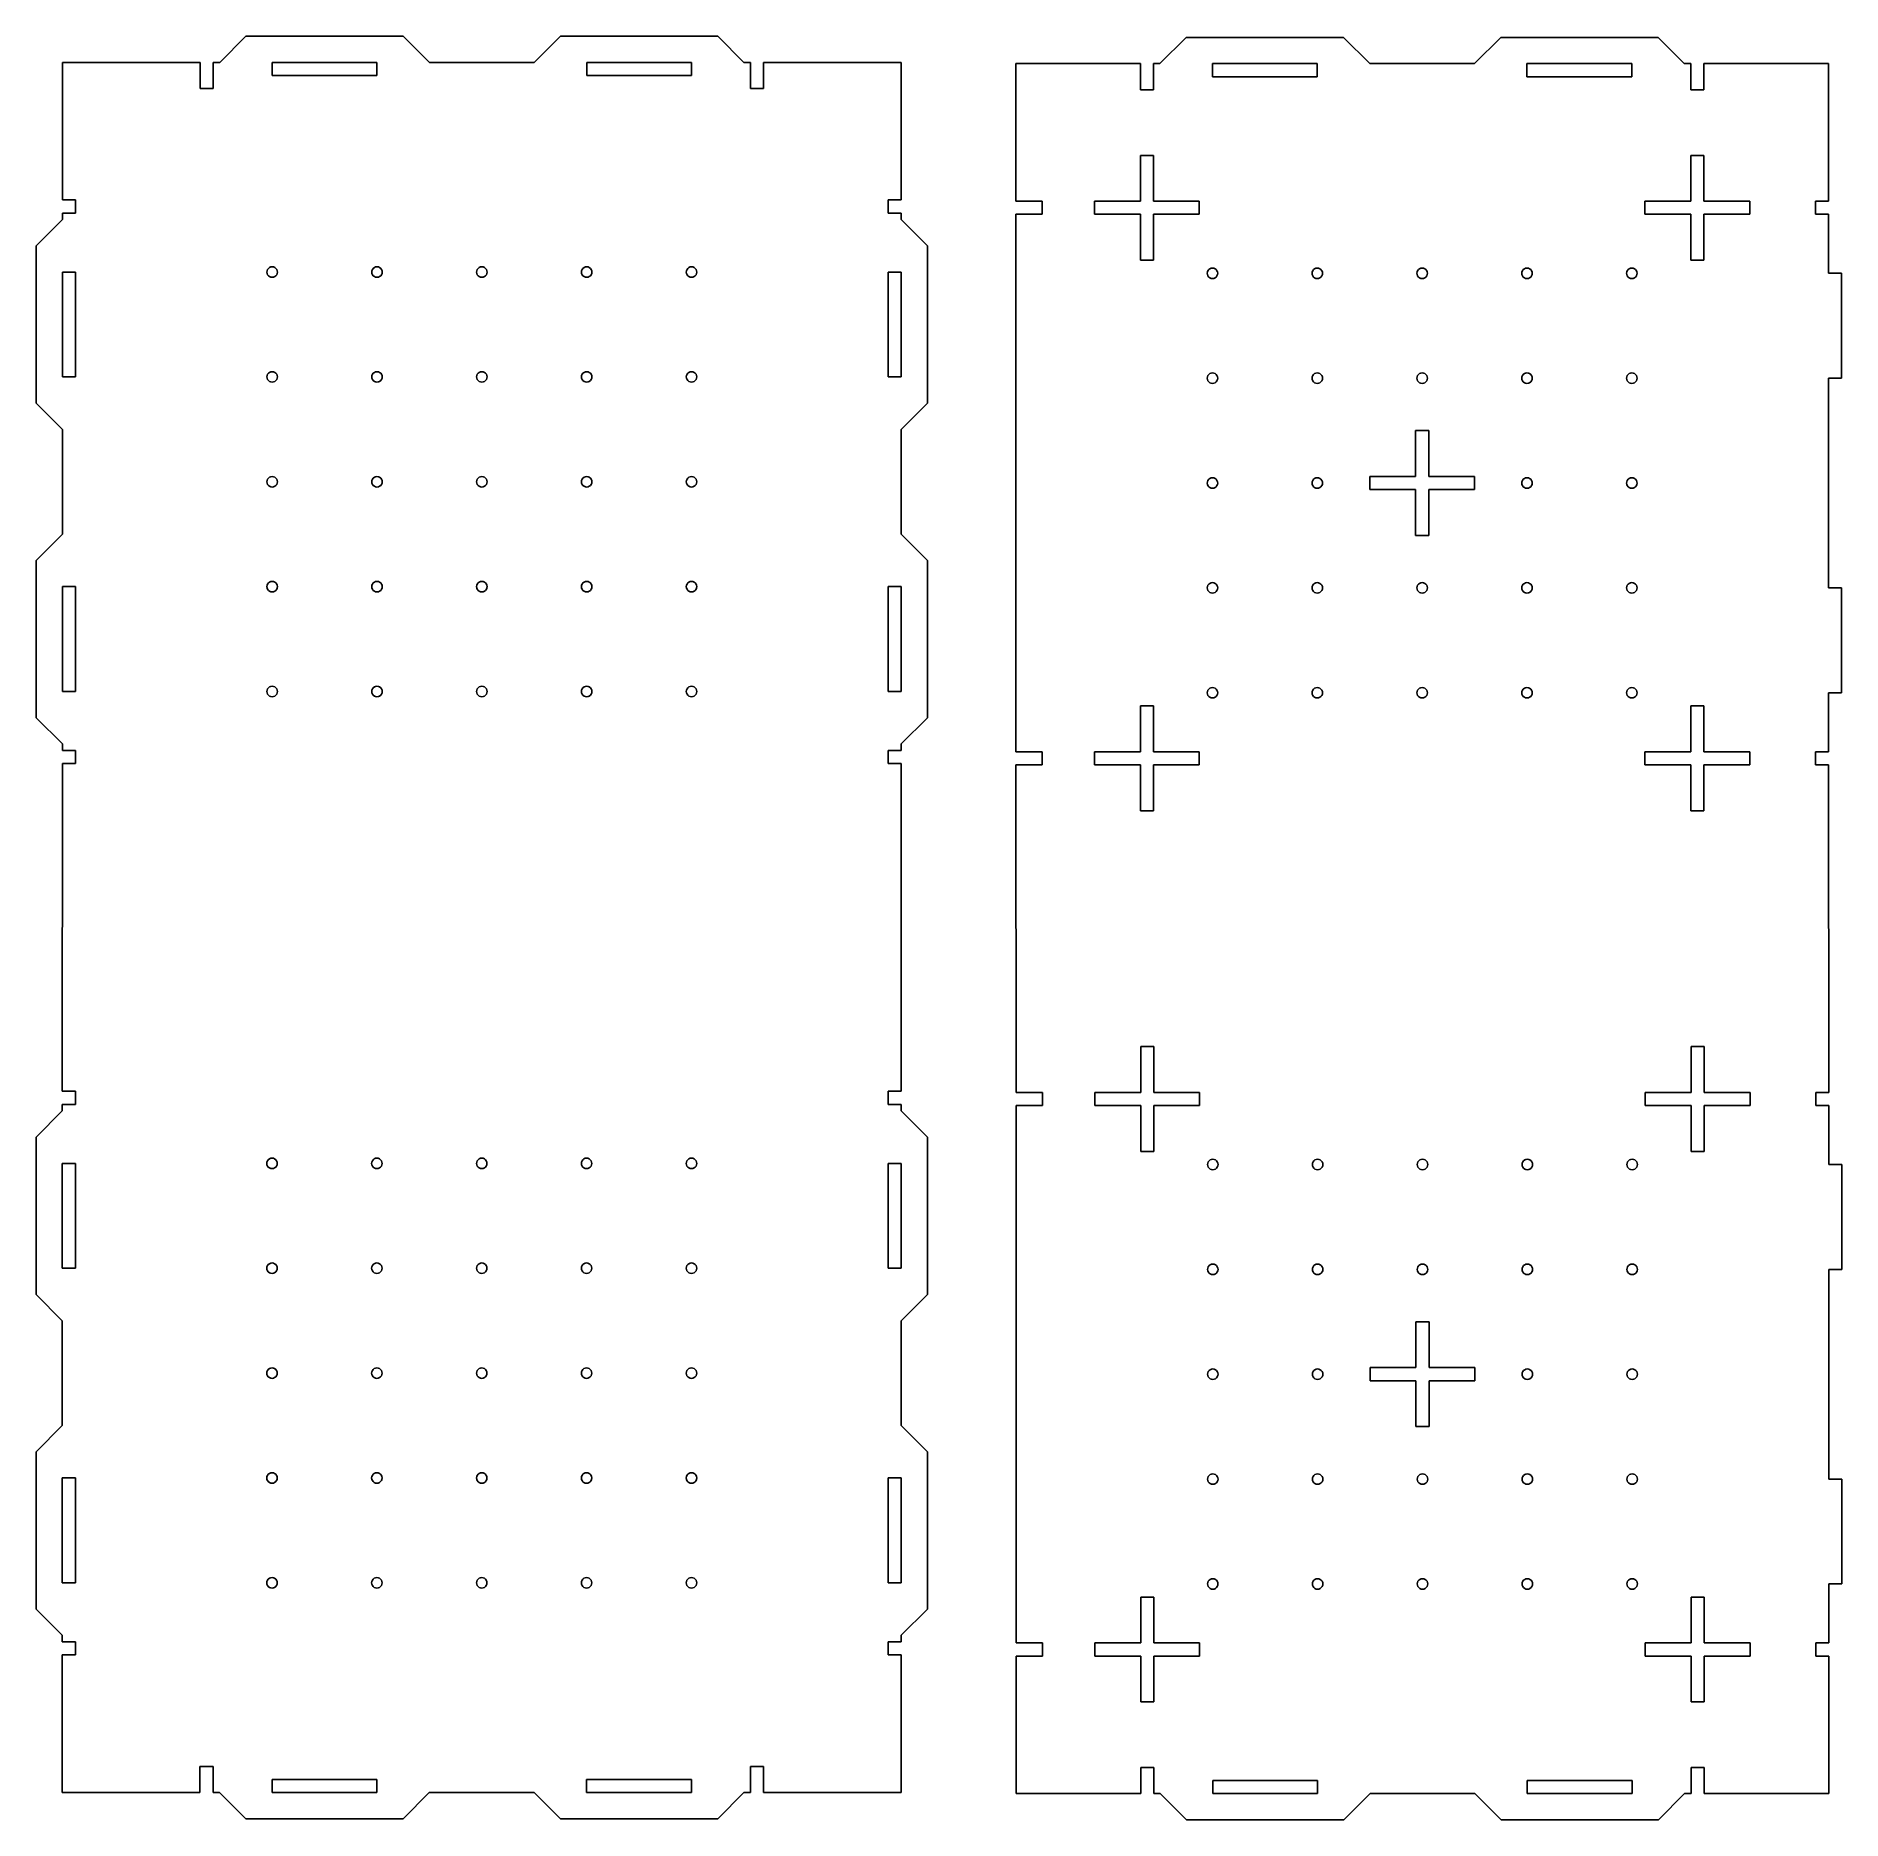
# Model space of a CAD drawing. Extents: x 5 to 694, y 5 to 686.
import ezdxf

# ---------------------------------------------------------------- set-up
doc = ezdxf.new("R2010")
doc.units = 0
doc.layers.add('Calque_1', color=7, linetype='CONTINUOUS')

msp = doc.modelspace()

# ---------------------------------------------------------------- linework, layer by layer
at = {"layer": 'Calque_1', "color": 7}
for p, q in [((75.180903, 675.562643), (85.180902, 685.562651)), ((85.180902, 685.562651), (145.180905, 685.562651)), ((145.180905, 685.562651), (155.180905, 675.562643)), ((195.180904, 675.562643), (205.180904, 685.562651)), ((265.180905, 685.562651), (205.180904, 685.562651)), ((265.180905, 685.562651), (275.180905, 675.562643)), ((433.879808, 675.086506), (443.879817, 685.086514)), ((443.879817, 685.086514), (503.87981, 685.086514)), ((503.87981, 685.086514), (513.879818, 675.086506)), ((553.879822, 675.086506), (563.879831, 685.086514)), ((623.879824, 685.086514), (563.879831, 685.086514)), ((623.879824, 685.086514), (633.879832, 675.086506)), ((15.180903, 675.562643), (67.680903, 675.562643)), ((15.180903, 623.062649), (15.180903, 675.562643)), ((67.680903, 665.562663), (67.680903, 675.562643)), ((72.680905, 675.562643), (75.180903, 675.562643)), ((72.680905, 675.562643), (72.680905, 665.562663)), ((135.180905, 675.562643), (95.180902, 675.562643)), ((95.180902, 670.562653), (95.180902, 675.562643)), ((135.180905, 675.562643), (135.180905, 670.562653)), ((155.180905, 675.562643), (195.180904, 675.562643)), ((215.180903, 670.562653), (215.180903, 675.562643)), ((215.180903, 675.562643), (255.180905, 675.562643)), ((255.180905, 675.562643), (255.180905, 670.562653)), ((275.180905, 675.562643), (277.680914, 675.562643)), ((277.680914, 665.562663), (277.680914, 675.562643)), ((282.680904, 675.562643), (335.180898, 675.562643)), ((282.680904, 675.562643), (282.680904, 665.562663)), ((335.180898, 675.562643), (335.180898, 623.062649)), ((135.180905, 670.562653), (95.180902, 670.562653)), ((255.180905, 670.562653), (215.180903, 670.562653)), ((378.879806, 675.086506), (426.379809, 675.086506)), ((378.879806, 622.586512), (378.879806, 675.086506)), ((426.379809, 665.086526), (426.379809, 675.086506)), ((431.379828, 675.086506), (431.379828, 665.086526)), ((431.379828, 675.086506), (433.879808, 675.086506)), ((453.879825, 670.086516), (453.879825, 675.086506)), ((493.87983, 675.086506), (453.879825, 675.086506)), ((493.87983, 670.086516), (453.879825, 670.086516)), ((493.87983, 675.086506), (493.87983, 670.086516)), ((513.879818, 675.086506), (553.879822, 675.086506)), ((573.879811, 675.086506), (613.879815, 675.086506)), ((573.879811, 670.086516), (573.879811, 675.086506)), ((613.879815, 670.086516), (573.879811, 670.086516)), ((613.879815, 675.086506), (613.879815, 670.086516)), ((633.879832, 675.086506), (636.379813, 675.086506)), ((636.379813, 665.086526), (636.379813, 675.086506)), ((641.379831, 675.086506), (688.879806, 675.086506)), ((641.379831, 675.086506), (641.379831, 665.086526)), ((688.879806, 675.086506), (688.879806, 622.586512)), ((72.680905, 665.562663), (67.680903, 665.562663)), ((282.680904, 665.562663), (277.680914, 665.562663)), ((431.379828, 665.086526), (426.379809, 665.086526)), ((641.379831, 665.086526), (636.379813, 665.086526)), ((426.379809, 622.586512), (426.379809, 640.086519)), ((426.379809, 640.086519), (431.379828, 640.086519)), ((431.379828, 640.086519), (431.379828, 622.586512)), ((636.379813, 640.086519), (641.379831, 640.086519)), ((636.379813, 622.586512), (636.379813, 640.086519)), ((641.379831, 640.086519), (641.379831, 622.586512)), ((15.180903, 623.062649), (20.180904, 623.062649)), ((20.180904, 623.062649), (20.180904, 618.062659)), ((330.180908, 623.062649), (335.180898, 623.062649)), ((330.180908, 618.062659), (330.180908, 623.062649)), ((378.879806, 622.586512), (388.879814, 622.586512)), ((388.879814, 622.586512), (388.879814, 617.586522)), ((408.879802, 622.586512), (426.379809, 622.586512)), ((408.879802, 617.586522), (408.879802, 622.586512)), ((431.379828, 622.586512), (448.879807, 622.586512)), ((448.879807, 622.586512), (448.879807, 617.586522)), ((618.879805, 617.586522), (618.879805, 622.586512)), ((618.879805, 622.586512), (636.379813, 622.586512)), ((641.379831, 622.586512), (658.87981, 622.586512)), ((658.87981, 622.586512), (658.87981, 617.586522)), ((683.879816, 617.586522), (683.879816, 622.586512)), ((683.879816, 622.586512), (688.879806, 622.586512)), ((5.180903, 605.562642), (15.180903, 615.56265)), ((15.180903, 615.56265), (15.180903, 618.062659)), ((20.180904, 618.062659), (15.180903, 618.062659)), ((335.180898, 618.062659), (330.180908, 618.062659)), ((335.180898, 618.062659), (335.180898, 615.56265)), ((335.180898, 615.56265), (345.180906, 605.562642)), ((388.879814, 617.586522), (378.879806, 617.586522)), ((378.879806, 412.586509), (378.879806, 617.586522)), ((426.379809, 617.586522), (408.879802, 617.586522)), ((426.379809, 600.086515), (426.379809, 617.586522)), ((448.879807, 617.586522), (431.379828, 617.586522)), ((431.379828, 617.586522), (431.379828, 600.086515)), ((636.379813, 617.586522), (618.879805, 617.586522)), ((636.379813, 600.086515), (636.379813, 617.586522)), ((658.87981, 617.586522), (641.379831, 617.586522)), ((641.379831, 617.586522), (641.379831, 600.086515)), ((688.879806, 617.586522), (683.879816, 617.586522)), ((688.879806, 617.586522), (688.879806, 595.086525)), ((5.180903, 545.562649), (5.180903, 605.562642)), ((345.180906, 545.562649), (345.180906, 605.562642)), ((431.379828, 600.086515), (426.379809, 600.086515)), ((641.379831, 600.086515), (636.379813, 600.086515)), ((15.180903, 595.562662), (20.180904, 595.562662)), ((15.180903, 595.562662), (15.180903, 555.562657)), ((20.180904, 595.562662), (20.180904, 555.562657)), ((97.180904, 595.562662), (97.180904, 595.562662)), ((137.180904, 595.562662), (137.180904, 595.562662)), ((177.180903, 595.562662), (177.180903, 595.562662)), ((217.180905, 595.562662), (217.180905, 595.562662)), ((257.180904, 595.562662), (257.180904, 595.562662)), ((330.180908, 555.562657), (330.180908, 595.562662)), ((330.180908, 595.562662), (335.180898, 595.562662)), ((335.180898, 595.562662), (335.180898, 555.562657)), ((453.879825, 593.086529), (453.879825, 593.086529)), ((493.87983, 593.086529), (493.87983, 593.086529)), ((533.879806, 593.086529), (533.879806, 593.086529)), ((573.879811, 593.086529), (573.879811, 593.086529)), ((613.879815, 593.086529), (613.879815, 593.086529)), ((688.879806, 595.086525), (693.879825, 595.086525)), ((693.879825, 595.086525), (693.879825, 555.08652)), ((20.180904, 555.562657), (15.180903, 555.562657)), ((97.180904, 555.562657), (97.180904, 555.562657)), ((137.180904, 555.562657), (137.180904, 555.562657)), ((177.180903, 555.562657), (177.180903, 555.562657)), ((217.180905, 555.562657), (217.180905, 555.562657)), ((257.180904, 555.562657), (257.180904, 555.562657)), ((335.180898, 555.562657), (330.180908, 555.562657)), ((453.879825, 553.086524), (453.879825, 553.086524)), ((493.87983, 553.086524), (493.87983, 553.086524)), ((533.879806, 553.086524), (533.879806, 553.086524)), ((573.879811, 553.086524), (573.879811, 553.086524)), ((613.879815, 553.086524), (613.879815, 553.086524)), ((693.879825, 555.08652), (688.879806, 555.08652)), ((688.879806, 555.08652), (688.879806, 475.086511)), ((15.180903, 535.562641), (5.180903, 545.562649)), ((345.180906, 545.562649), (335.180898, 535.562641)), ((15.180903, 495.562636), (15.180903, 535.562641)), ((335.180898, 535.562641), (335.180898, 495.562636)), ((531.379825, 535.086532), (536.379815, 535.086532)), ((531.379825, 517.586524), (531.379825, 535.086532)), ((536.379815, 535.086532), (536.379815, 517.586524)), ((513.879818, 517.586524), (531.379825, 517.586524)), ((513.879818, 512.586506), (513.879818, 517.586524)), ((536.379815, 517.586524), (553.879822, 517.586524)), ((553.879822, 517.586524), (553.879822, 512.586506)), ((97.180904, 515.562652), (97.180904, 515.562652)), ((137.180904, 515.562652), (137.180904, 515.562652)), ((177.180903, 515.562652), (177.180903, 515.562652)), ((217.180905, 515.562652), (217.180905, 515.562652)), ((257.180904, 515.562652), (257.180904, 515.562652)), ((453.879825, 513.086519), (453.879825, 513.086519)), ((493.87983, 513.086519), (493.87983, 513.086519)), ((531.379825, 512.586506), (513.879818, 512.586506)), ((531.379825, 495.086527), (531.379825, 512.586506)), ((536.379815, 512.586506), (536.379815, 495.086527)), ((553.879822, 512.586506), (536.379815, 512.586506)), ((573.879811, 513.086519), (573.879811, 513.086519)), ((613.879815, 513.086519), (613.879815, 513.086519)), ((5.180903, 485.562656), (15.180903, 495.562636)), ((335.180898, 495.562636), (345.180906, 485.562656)), ((536.379815, 495.086527), (531.379825, 495.086527)), ((5.180903, 485.562656), (5.180903, 425.562663)), ((345.180906, 485.562656), (345.180906, 425.562663)), ((15.180903, 475.562648), (20.180904, 475.562648)), ((15.180903, 435.562643), (15.180903, 475.562648)), ((20.180904, 475.562648), (20.180904, 435.562643)), ((97.180904, 475.562648), (97.180904, 475.562648)), ((137.180904, 475.562648), (137.180904, 475.562648)), ((177.180903, 475.562648), (177.180903, 475.562648)), ((217.180905, 475.562648), (217.180905, 475.562648)), ((257.180904, 475.562648), (257.180904, 475.562648)), ((330.180908, 475.562648), (335.180898, 475.562648)), ((330.180908, 435.562643), (330.180908, 475.562648)), ((335.180898, 435.562643), (335.180898, 475.562648)), ((453.879825, 473.086515), (453.879825, 473.086515)), ((493.87983, 473.086515), (493.87983, 473.086515)), ((533.879806, 473.086515), (533.879806, 473.086515)), ((573.879811, 473.086515), (573.879811, 473.086515)), ((613.879815, 473.086515), (613.879815, 473.086515)), ((688.879806, 475.086511), (693.879825, 475.086511)), ((693.879825, 475.086511), (693.879825, 435.086506)), ((20.180904, 435.562643), (15.180903, 435.562643)), ((97.180904, 435.562643), (97.180904, 435.562643)), ((137.180904, 435.562643), (137.180904, 435.562643)), ((177.180903, 435.562643), (177.180903, 435.562643)), ((217.180905, 435.562643), (217.180905, 435.562643)), ((257.180904, 435.562643), (257.180904, 435.562643)), ((335.180898, 435.562643), (330.180908, 435.562643)), ((693.879825, 435.086506), (688.879806, 435.086506)), ((688.879806, 435.086506), (688.879806, 412.586509)), ((426.379809, 412.586509), (426.379809, 430.086516)), ((426.379809, 430.086516), (431.379828, 430.086516)), ((431.379828, 430.086516), (431.379828, 412.586509)), ((453.879825, 433.08651), (453.879825, 433.08651)), ((493.87983, 433.08651), (493.87983, 433.08651)), ((533.879806, 433.08651), (533.879806, 433.08651)), ((573.879811, 433.08651), (573.879811, 433.08651)), ((613.879815, 433.08651), (613.879815, 433.08651)), ((636.379813, 412.586509), (636.379813, 430.086516)), ((636.379813, 430.086516), (641.379831, 430.086516)), ((641.379831, 430.086516), (641.379831, 412.586509)), ((15.180903, 415.562655), (5.180903, 425.562663)), ((345.180906, 425.562663), (335.180898, 415.562655)), ((15.180903, 413.062646), (15.180903, 415.562655)), ((335.180898, 415.562655), (335.180898, 413.062646)), ((15.180903, 413.062646), (20.180904, 413.062646)), ((15.180903, 355.562662), (15.180903, 408.062656)), ((20.180904, 408.062656), (15.180903, 408.062656)), ((20.180904, 413.062646), (20.180904, 408.062656)), ((330.180908, 408.062656), (330.180908, 413.062646)), ((330.180908, 413.062646), (335.180898, 413.062646)), ((335.180898, 408.062656), (330.180908, 408.062656)), ((335.180898, 408.062656), (335.180898, 355.562662)), ((378.879806, 412.586509), (388.879814, 412.586509)), ((388.879814, 407.586519), (378.879806, 407.586519)), ((378.879806, 355.086525), (378.879806, 407.586519)), ((388.879814, 412.586509), (388.879814, 407.586519)), ((408.879802, 407.586519), (408.879802, 412.586509)), ((408.879802, 412.586509), (426.379809, 412.586509)), ((426.379809, 407.586519), (408.879802, 407.586519)), ((426.379809, 390.086511), (426.379809, 407.586519)), ((431.379828, 412.586509), (448.879807, 412.586509)), ((431.379828, 407.586519), (431.379828, 390.086511)), ((448.879807, 407.586519), (431.379828, 407.586519)), ((448.879807, 412.586509), (448.879807, 407.586519)), ((618.879805, 407.586519), (618.879805, 412.586509)), ((618.879805, 412.586509), (636.379813, 412.586509)), ((636.379813, 407.586519), (618.879805, 407.586519)), ((636.379813, 390.086511), (636.379813, 407.586519)), ((641.379831, 412.586509), (658.87981, 412.586509)), ((641.379831, 407.586519), (641.379831, 390.086511)), ((658.87981, 407.586519), (641.379831, 407.586519)), ((658.87981, 412.586509), (658.87981, 407.586519)), ((683.879816, 407.586519), (683.879816, 412.586509)), ((683.879816, 412.586509), (688.879806, 412.586509)), ((688.879806, 407.586519), (683.879816, 407.586519)), ((688.879806, 407.586519), (688.879806, 355.086525)), ((431.379828, 390.086511), (426.379809, 390.086511)), ((641.379831, 390.086511), (636.379813, 390.086511)), ((15.141095, 335.565581), (15.180903, 355.562662)), ((335.180898, 355.562662), (335.141116, 335.565581)), ((379.006044, 335.141118), (378.879806, 355.086525)), ((688.879806, 355.086525), (689.006044, 335.141118)), ((15.141095, 283.065587), (15.141095, 335.565581)), ((335.141116, 335.565581), (335.141116, 283.065587)), ((379.006044, 282.641125), (379.006044, 335.141118)), ((689.006044, 335.141118), (689.006044, 282.641125)), ((426.506047, 282.641125), (426.506047, 300.141132)), ((426.506047, 300.141132), (431.506066, 300.141132)), ((431.506066, 300.141132), (431.506066, 282.641125)), ((636.506051, 300.141132), (641.506069, 300.141132)), ((636.506051, 282.641125), (636.506051, 300.141132)), ((641.506069, 300.141132), (641.506069, 282.641125)), ((15.141095, 283.065587), (20.141113, 283.065587)), ((20.141113, 283.065587), (20.141113, 278.065597)), ((330.141126, 283.065587), (335.141116, 283.065587)), ((330.141126, 278.065597), (330.141126, 283.065587)), ((379.006044, 282.641125), (389.006052, 282.641125)), ((389.006052, 282.641125), (389.006052, 277.641135)), ((409.00604, 282.641125), (426.506047, 282.641125)), ((409.00604, 277.641135), (409.00604, 282.641125)), ((431.506066, 282.641125), (449.006045, 282.641125)), ((449.006045, 282.641125), (449.006045, 277.641135)), ((619.006043, 277.641135), (619.006043, 282.641125)), ((619.006043, 282.641125), (636.506051, 282.641125)), ((641.506069, 282.641125), (659.006048, 282.641125)), ((659.006048, 282.641125), (659.006048, 277.641135)), ((684.006054, 277.641135), (684.006054, 282.641125)), ((684.006054, 282.641125), (689.006044, 282.641125)), ((5.141115, 265.56558), (15.141095, 275.565588)), ((15.141095, 275.565588), (15.141095, 278.065597)), ((20.141113, 278.065597), (15.141095, 278.065597)), ((335.141116, 278.065597), (330.141126, 278.065597)), ((335.141116, 278.065597), (335.141116, 275.565588)), ((335.141116, 275.565588), (345.141124, 265.56558)), ((389.006052, 277.641135), (379.006044, 277.641135)), ((379.006044, 72.641121), (379.006044, 277.641135)), ((426.506047, 277.641135), (409.00604, 277.641135)), ((426.506047, 260.141127), (426.506047, 277.641135)), ((449.006045, 277.641135), (431.506066, 277.641135)), ((431.506066, 277.641135), (431.506066, 260.141127)), ((636.506051, 277.641135), (619.006043, 277.641135)), ((636.506051, 260.141127), (636.506051, 277.641135)), ((659.006048, 277.641135), (641.506069, 277.641135)), ((641.506069, 277.641135), (641.506069, 260.141127)), ((689.006044, 277.641135), (684.006054, 277.641135)), ((689.006044, 277.641135), (689.006044, 255.141137)), ((5.141115, 205.565587), (5.141115, 265.56558)), ((345.141124, 205.565587), (345.141124, 265.56558)), ((15.141095, 255.5656), (20.141113, 255.5656)), ((15.141095, 255.5656), (15.141095, 215.565595)), ((20.141113, 255.5656), (20.141113, 215.565595)), ((97.141129, 255.5656), (97.141129, 255.5656)), ((137.141145, 255.5656), (137.141145, 255.5656)), ((177.141121, 255.5656), (177.141121, 255.5656)), ((217.141126, 255.5656), (217.141126, 255.5656)), ((257.141131, 255.5656), (257.141131, 255.5656)), ((330.141126, 215.565595), (330.141126, 255.5656)), ((330.141126, 255.5656), (335.141116, 255.5656)), ((335.141116, 255.5656), (335.141116, 215.565595)), ((431.506066, 260.141127), (426.506047, 260.141127)), ((641.506069, 260.141127), (636.506051, 260.141127)), ((689.006044, 255.141137), (694.006063, 255.141137)), ((694.006063, 255.141137), (694.006063, 215.141133)), ((454.006063, 253.141141), (454.006063, 253.141141)), ((494.006068, 253.141141), (494.006068, 253.141141)), ((534.006044, 253.141141), (534.006044, 253.141141)), ((574.006049, 253.141141), (574.006049, 253.141141)), ((614.006053, 253.141141), (614.006053, 253.141141)), ((20.141113, 215.565595), (15.141095, 215.565595)), ((97.141129, 215.565595), (97.141129, 215.565595)), ((137.141145, 215.565595), (137.141145, 215.565595)), ((177.141121, 215.565595), (177.141121, 215.565595)), ((217.141126, 215.565595), (217.141126, 215.565595)), ((257.141131, 215.565595), (257.141131, 215.565595)), ((335.141116, 215.565595), (330.141126, 215.565595)), ((694.006063, 215.141133), (689.006044, 215.141133)), ((689.006044, 215.141133), (689.006044, 135.141123)), ((454.006063, 213.141137), (454.006063, 213.141137)), ((494.006068, 213.141137), (494.006068, 213.141137)), ((534.006044, 213.141137), (534.006044, 213.141137)), ((574.006049, 213.141137), (574.006049, 213.141137)), ((614.006053, 213.141137), (614.006053, 213.141137)), ((15.141095, 195.565578), (5.141115, 205.565587)), ((345.141124, 205.565587), (335.141116, 195.565578)), ((15.141095, 155.565574), (15.141095, 195.565578)), ((335.141116, 195.565578), (335.141116, 155.565574)), ((531.506063, 195.141144), (536.506053, 195.141144)), ((531.506063, 177.641137), (531.506063, 195.141144)), ((536.506053, 195.141144), (536.506053, 177.641137)), ((97.141129, 175.56559), (97.141129, 175.56559)), ((137.141145, 175.56559), (137.141145, 175.56559)), ((177.141121, 175.56559), (177.141121, 175.56559)), ((217.141126, 175.56559), (217.141126, 175.56559)), ((257.141131, 175.56559), (257.141131, 175.56559)), ((454.006063, 173.141132), (454.006063, 173.141132)), ((494.006068, 173.141132), (494.006068, 173.141132)), ((514.006056, 177.641137), (531.506063, 177.641137)), ((514.006056, 172.641119), (514.006056, 177.641137)), ((531.506063, 172.641119), (514.006056, 172.641119)), ((531.506063, 155.14114), (531.506063, 172.641119)), ((536.506053, 177.641137), (554.00606, 177.641137)), ((536.506053, 172.641119), (536.506053, 155.14114)), ((554.00606, 172.641119), (536.506053, 172.641119)), ((554.00606, 177.641137), (554.00606, 172.641119)), ((574.006049, 173.141132), (574.006049, 173.141132)), ((614.006053, 173.141132), (614.006053, 173.141132)), ((5.141115, 145.565594), (15.141095, 155.565574)), ((335.141116, 155.565574), (345.141124, 145.565594)), ((536.506053, 155.14114), (531.506063, 155.14114)), ((5.141115, 145.565594), (5.141115, 85.565601)), ((345.141124, 145.565594), (345.141124, 85.565601)), ((15.141095, 135.565586), (20.141113, 135.565586)), ((15.141095, 95.565581), (15.141095, 135.565586)), ((20.141113, 135.565586), (20.141113, 95.565581)), ((97.141129, 135.565586), (97.141129, 135.565586)), ((137.141145, 135.565586), (137.141145, 135.565586)), ((177.141121, 135.565586), (177.141121, 135.565586)), ((217.141126, 135.565586), (217.141126, 135.565586)), ((257.141131, 135.565586), (257.141131, 135.565586)), ((330.141126, 135.565586), (335.141116, 135.565586)), ((330.141126, 95.565581), (330.141126, 135.565586)), ((335.141116, 95.565581), (335.141116, 135.565586)), ((454.006063, 133.141127), (454.006063, 133.141127)), ((494.006068, 133.141127), (494.006068, 133.141127)), ((534.006044, 133.141127), (534.006044, 133.141127)), ((574.006049, 133.141127), (574.006049, 133.141127)), ((614.006053, 133.141127), (614.006053, 133.141127)), ((689.006044, 135.141123), (694.006063, 135.141123)), ((694.006063, 135.141123), (694.006063, 95.141119)), ((20.141113, 95.565581), (15.141095, 95.565581)), ((97.141129, 95.565581), (97.141129, 95.565581)), ((137.141145, 95.565581), (137.141145, 95.565581)), ((177.141121, 95.565581), (177.141121, 95.565581)), ((217.141126, 95.565581), (217.141126, 95.565581)), ((257.141131, 95.565581), (257.141131, 95.565581)), ((335.141116, 95.565581), (330.141126, 95.565581)), ((426.506047, 72.641121), (426.506047, 90.141129)), ((426.506047, 90.141129), (431.506066, 90.141129)), ((431.506066, 90.141129), (431.506066, 72.641121)), ((454.006063, 93.141123), (454.006063, 93.141123)), ((494.006068, 93.141123), (494.006068, 93.141123)), ((534.006044, 93.141123), (534.006044, 93.141123)), ((574.006049, 93.141123), (574.006049, 93.141123)), ((614.006053, 93.141123), (614.006053, 93.141123)), ((636.506051, 72.641121), (636.506051, 90.141129)), ((636.506051, 90.141129), (641.506069, 90.141129)), ((641.506069, 90.141129), (641.506069, 72.641121)), ((694.006063, 95.141119), (689.006044, 95.141119)), ((689.006044, 95.141119), (689.006044, 72.641121)), ((15.141095, 75.565593), (5.141115, 85.565601)), ((345.141124, 85.565601), (335.141116, 75.565593)), ((15.141095, 73.065584), (15.141095, 75.565593)), ((15.141095, 73.065584), (20.141113, 73.065584)), ((20.141113, 73.065584), (20.141113, 68.065594)), ((330.141126, 68.065594), (330.141126, 73.065584)), ((330.141126, 73.065584), (335.141116, 73.065584)), ((335.141116, 75.565593), (335.141116, 73.065584)), ((379.006044, 72.641121), (389.006052, 72.641121)), ((389.006052, 72.641121), (389.006052, 67.641131)), ((409.00604, 67.641131), (409.00604, 72.641121)), ((409.00604, 72.641121), (426.506047, 72.641121)), ((431.506066, 72.641121), (449.006045, 72.641121)), ((449.006045, 72.641121), (449.006045, 67.641131)), ((619.006043, 67.641131), (619.006043, 72.641121)), ((619.006043, 72.641121), (636.506051, 72.641121)), ((641.506069, 72.641121), (659.006048, 72.641121)), ((659.006048, 72.641121), (659.006048, 67.641131)), ((684.006054, 67.641131), (684.006054, 72.641121)), ((684.006054, 72.641121), (689.006044, 72.641121)), ((15.141095, 15.5656), (15.141095, 68.065594)), ((20.141113, 68.065594), (15.141095, 68.065594)), ((335.141116, 68.065594), (330.141126, 68.065594)), ((335.141116, 68.065594), (335.141116, 15.5656)), ((389.006052, 67.641131), (379.006044, 67.641131)), ((379.006044, 15.141138), (379.006044, 67.641131)), ((426.506047, 67.641131), (409.00604, 67.641131)), ((426.506047, 50.141124), (426.506047, 67.641131)), ((431.506066, 67.641131), (431.506066, 50.141124)), ((449.006045, 67.641131), (431.506066, 67.641131)), ((636.506051, 67.641131), (619.006043, 67.641131)), ((636.506051, 50.141124), (636.506051, 67.641131)), ((641.506069, 67.641131), (641.506069, 50.141124)), ((659.006048, 67.641131), (641.506069, 67.641131)), ((689.006044, 67.641131), (684.006054, 67.641131)), ((689.006044, 67.641131), (689.006044, 15.141138)), ((431.506066, 50.141124), (426.506047, 50.141124)), ((641.506069, 50.141124), (636.506051, 50.141124)), ((67.641117, 15.5656), (67.641117, 25.56558)), ((67.641117, 25.56558), (72.641107, 25.56558)), ((72.641107, 25.56558), (72.641107, 15.5656)), ((277.641132, 15.5656), (277.641132, 25.56558)), ((277.641132, 25.56558), (282.641122, 25.56558)), ((282.641122, 25.56558), (282.641122, 15.5656)), ((426.506047, 15.141138), (426.506047, 25.141146)), ((426.506047, 25.141146), (431.506066, 25.141146)), ((431.506066, 25.141146), (431.506066, 15.141138)), ((636.506051, 15.141138), (636.506051, 25.141146)), ((636.506051, 25.141146), (641.506069, 25.141146)), ((641.506069, 25.141146), (641.506069, 15.141138)), ((67.641117, 15.5656), (15.141095, 15.5656)), ((75.141116, 15.5656), (72.641107, 15.5656)), ((85.141125, 5.565592), (75.141116, 15.5656)), ((95.141133, 20.56559), (135.141121, 20.56559)), ((95.141133, 15.5656), (95.141133, 20.56559)), ((135.141121, 15.5656), (95.141133, 15.5656)), ((135.141121, 20.56559), (135.141121, 15.5656)), ((155.141137, 15.5656), (145.141129, 5.565592)), ((195.141142, 15.5656), (155.141137, 15.5656)), ((205.141122, 5.565592), (195.141142, 15.5656)), ((215.14113, 20.56559), (255.141135, 20.56559)), ((215.14113, 15.5656), (215.14113, 20.56559)), ((215.14113, 15.5656), (255.141135, 15.5656)), ((255.141135, 20.56559), (255.141135, 15.5656)), ((275.141123, 15.5656), (265.141143, 5.565592)), ((277.641132, 15.5656), (275.141123, 15.5656)), ((335.141116, 15.5656), (282.641122, 15.5656)), ((426.506047, 15.141138), (379.006044, 15.141138)), ((434.006046, 15.141138), (431.506066, 15.141138)), ((444.006055, 5.141129), (434.006046, 15.141138)), ((454.006063, 15.141138), (454.006063, 20.141128)), ((454.006063, 20.141128), (494.006068, 20.141128)), ((494.006068, 15.141138), (454.006063, 15.141138)), ((494.006068, 20.141128), (494.006068, 15.141138)), ((514.006056, 15.141138), (504.006048, 5.141129)), ((554.00606, 15.141138), (514.006056, 15.141138)), ((564.006069, 5.141129), (554.00606, 15.141138)), ((574.006049, 20.141128), (614.006053, 20.141128)), ((574.006049, 15.141138), (574.006049, 20.141128)), ((574.006049, 15.141138), (614.006053, 15.141138)), ((614.006053, 20.141128), (614.006053, 15.141138)), ((634.00607, 15.141138), (624.006062, 5.141129)), ((636.506051, 15.141138), (634.00607, 15.141138)), ((689.006044, 15.141138), (641.506069, 15.141138)), ((85.141125, 5.565592), (145.141129, 5.565592)), ((265.141143, 5.565592), (205.141122, 5.565592)), ((444.006055, 5.141129), (504.006048, 5.141129)), ((624.006062, 5.141129), (564.006069, 5.141129))]:
    msp.add_line(p, q, dxfattribs=at)
for points in [[(94.180903, 597.294713), (93.562101, 596.937447), (93.180903, 596.277193), (93.180903, 595.562662)], [(93.180903, 595.562662), (93.180903, 594.848131), (93.562101, 594.187876), (94.180903, 593.830611)], [(96.180904, 597.294713), (95.562101, 597.651978), (94.799706, 597.651978), (94.180903, 597.294713)], [(94.180903, 593.830611), (94.799706, 593.473345), (95.562101, 593.473345), (96.180904, 593.830611)], [(97.180904, 595.562662), (97.180904, 596.277193), (96.799706, 596.937447), (96.180904, 597.294713)], [(96.180904, 593.830611), (96.799706, 594.187876), (97.180904, 594.848131), (97.180904, 595.562662)], [(134.180904, 597.294713), (133.562102, 596.937447), (133.180904, 596.277193), (133.180904, 595.562662)], [(133.180904, 595.562662), (133.180904, 594.848131), (133.562102, 594.187876), (134.180904, 593.830611)], [(136.180904, 597.294713), (135.562102, 597.651978), (134.799706, 597.651978), (134.180904, 597.294713)], [(134.180904, 593.830611), (134.799706, 593.473345), (135.562102, 593.473345), (136.180904, 593.830611)], [(137.180904, 595.562662), (137.180904, 596.277193), (136.799706, 596.937447), (136.180904, 597.294713)], [(136.180904, 593.830611), (136.799706, 594.187876), (137.180904, 594.848131), (137.180904, 595.562662)], [(174.180291, 597.296483), (173.561177, 596.938745), (173.180146, 596.277699), (173.180906, 595.562662)], [(173.180906, 595.562662), (173.180146, 594.847625), (173.561177, 594.186578), (174.180291, 593.82884)], [(176.181518, 597.296483), (175.562404, 597.654221), (174.799405, 597.654221), (174.180291, 597.296483)], [(174.180291, 593.82884), (174.799405, 593.471102), (175.562404, 593.471102), (176.181518, 593.82884)], [(177.180903, 595.562662), (177.181663, 596.277699), (176.800632, 596.938745), (176.181518, 597.296483)], [(176.181518, 593.82884), (176.800632, 594.186578), (177.181663, 594.847625), (177.180903, 595.562662)], [(214.180905, 597.294713), (213.562102, 596.937447), (213.180905, 596.277193), (213.180905, 595.562662)], [(213.180905, 595.562662), (213.180905, 594.848131), (213.562102, 594.187876), (214.180905, 593.830611)], [(216.180905, 597.294713), (215.562103, 597.651978), (214.799707, 597.651978), (214.180905, 597.294713)], [(214.180905, 593.830611), (214.799707, 593.473345), (215.562103, 593.473345), (216.180905, 593.830611)], [(217.180905, 595.562662), (217.180905, 596.277193), (216.799707, 596.937447), (216.180905, 597.294713)], [(216.180905, 593.830611), (216.799707, 594.187876), (217.180905, 594.848131), (217.180905, 595.562662)], [(254.180904, 597.294713), (253.562102, 596.937447), (253.180904, 596.277193), (253.180904, 595.562662)], [(253.180904, 595.562662), (253.180904, 594.848131), (253.562102, 594.187876), (254.180904, 593.830611)], [(256.180904, 597.294713), (255.562102, 597.651978), (254.799706, 597.651978), (254.180904, 597.294713)], [(254.180904, 593.830611), (254.799706, 593.473345), (255.562102, 593.473345), (256.180904, 593.830611)], [(257.180904, 595.562662), (257.180904, 596.277193), (256.799706, 596.937447), (256.180904, 597.294713)], [(256.180904, 593.830611), (256.799706, 594.187876), (257.180904, 594.848131), (257.180904, 595.562662)], [(452.144403, 596.087692), (451.786238, 595.468297), (451.786238, 594.704752), (452.144403, 594.085357)], [(453.879825, 597.086521), (453.164331, 597.087968), (452.502568, 596.707088), (452.144403, 596.087692)], [(452.144403, 594.085357), (452.502568, 593.465962), (453.164331, 593.085081), (453.879825, 593.086529)], [(455.615247, 596.087692), (455.257082, 596.707088), (454.595318, 597.087968), (453.879825, 597.086521)], [(453.879825, 593.086529), (454.595318, 593.085081), (455.257082, 593.465962), (455.615247, 594.085357)], [(455.615247, 594.085357), (455.973412, 594.704752), (455.973412, 595.468297), (455.615247, 596.087692)], [(492.144408, 596.087692), (491.786242, 595.468297), (491.786242, 594.704752), (492.144408, 594.085357)], [(493.87983, 597.086521), (493.164336, 597.087968), (492.502573, 596.707088), (492.144408, 596.087692)], [(492.144408, 594.085357), (492.502573, 593.465962), (493.164336, 593.085081), (493.87983, 593.086529)], [(495.615252, 596.087692), (495.257086, 596.707088), (494.595323, 597.087968), (493.87983, 597.086521)], [(493.87983, 593.086529), (494.595323, 593.085081), (495.257086, 593.465962), (495.615252, 594.085357)], [(495.615252, 594.085357), (495.973417, 594.704752), (495.973417, 595.468297), (495.615252, 596.087692)], [(532.144384, 596.087692), (531.786219, 595.468297), (531.786219, 594.704752), (532.144384, 594.085357)], [(533.879806, 597.086521), (533.164313, 597.087968), (532.502549, 596.707088), (532.144384, 596.087692)], [(532.144384, 594.085357), (532.502549, 593.465962), (533.164313, 593.085081), (533.879806, 593.086529)], [(535.615228, 596.087692), (535.257063, 596.707088), (534.595299, 597.087968), (533.879806, 597.086521)], [(533.879806, 593.086529), (534.595299, 593.085081), (535.257063, 593.465962), (535.615228, 594.085357)], [(535.615228, 594.085357), (535.973393, 594.704752), (535.973393, 595.468297), (535.615228, 596.087692)], [(572.144389, 596.087692), (571.786223, 595.468297), (571.786223, 594.704752), (572.144389, 594.085357)], [(573.879811, 597.086521), (573.164317, 597.087968), (572.502554, 596.707088), (572.144389, 596.087692)], [(572.144389, 594.085357), (572.502554, 593.465962), (573.164317, 593.085081), (573.879811, 593.086529)], [(575.615233, 596.087692), (575.257067, 596.707088), (574.595304, 597.087968), (573.879811, 597.086521)], [(573.879811, 593.086529), (574.595304, 593.085081), (575.257067, 593.465962), (575.615233, 594.085357)], [(575.615233, 594.085357), (575.973398, 594.704752), (575.973398, 595.468297), (575.615233, 596.087692)], [(612.144393, 596.087692), (611.786228, 595.468297), (611.786228, 594.704752), (612.144393, 594.085357)], [(613.879815, 597.086521), (613.164322, 597.087968), (612.502559, 596.707088), (612.144393, 596.087692)], [(612.144393, 594.085357), (612.502559, 593.465962), (613.164322, 593.085081), (613.879815, 593.086529)], [(615.615237, 596.087692), (615.257072, 596.707088), (614.595309, 597.087968), (613.879815, 597.086521)], [(613.879815, 593.086529), (614.595309, 593.085081), (615.257072, 593.465962), (615.615237, 594.085357)], [(615.615237, 594.085357), (615.973403, 594.704752), (615.973403, 595.468297), (615.615237, 596.087692)], [(94.180903, 557.294708), (93.562101, 556.937442), (93.180903, 556.277188), (93.180903, 555.562657)], [(93.180903, 555.562657), (93.180903, 554.848126), (93.562101, 554.187872), (94.180903, 553.830606)], [(96.180904, 557.294708), (95.562101, 557.651974), (94.799706, 557.651974), (94.180903, 557.294708)], [(94.180903, 553.830606), (94.799706, 553.47334), (95.562101, 553.47334), (96.180904, 553.830606)], [(97.180904, 555.562657), (97.180904, 556.277188), (96.799706, 556.937442), (96.180904, 557.294708)], [(96.180904, 553.830606), (96.799706, 554.187872), (97.180904, 554.848126), (97.180904, 555.562657)], [(134.180904, 557.294708), (133.562102, 556.937442), (133.180904, 556.277188), (133.180904, 555.562657)], [(133.180904, 555.562657), (133.180904, 554.848126), (133.562102, 554.187872), (134.180904, 553.830606)], [(136.180904, 557.294708), (135.562102, 557.651974), (134.799706, 557.651974), (134.180904, 557.294708)], [(134.180904, 553.830606), (134.799706, 553.47334), (135.562102, 553.47334), (136.180904, 553.830606)], [(137.180904, 555.562657), (137.180904, 556.277188), (136.799706, 556.937442), (136.180904, 557.294708)], [(136.180904, 553.830606), (136.799706, 554.187872), (137.180904, 554.848126), (137.180904, 555.562657)], [(174.180291, 557.296479), (173.561177, 556.938741), (173.180146, 556.277694), (173.180906, 555.562657)], [(173.180906, 555.562657), (173.180146, 554.84762), (173.561177, 554.186574), (174.180291, 553.828836)], [(176.181518, 557.296479), (175.562404, 557.654217), (174.799405, 557.654217), (174.180291, 557.296479)], [(174.180291, 553.828836), (174.799405, 553.471098), (175.562404, 553.471098), (176.181518, 553.828836)], [(177.180903, 555.562657), (177.181663, 556.277694), (176.800632, 556.938741), (176.181518, 557.296479)], [(176.181518, 553.828836), (176.800632, 554.186574), (177.181663, 554.84762), (177.180903, 555.562657)], [(214.180905, 557.294708), (213.562102, 556.937442), (213.180905, 556.277188), (213.180905, 555.562657)], [(213.180905, 555.562657), (213.180905, 554.848126), (213.562102, 554.187872), (214.180905, 553.830606)], [(216.180905, 557.294708), (215.562103, 557.651974), (214.799707, 557.651974), (214.180905, 557.294708)], [(214.180905, 553.830606), (214.799707, 553.47334), (215.562103, 553.47334), (216.180905, 553.830606)], [(217.180905, 555.562657), (217.180905, 556.277188), (216.799707, 556.937442), (216.180905, 557.294708)], [(216.180905, 553.830606), (216.799707, 554.187872), (217.180905, 554.848126), (217.180905, 555.562657)], [(254.180904, 557.294708), (253.562102, 556.937442), (253.180904, 556.277188), (253.180904, 555.562657)], [(253.180904, 555.562657), (253.180904, 554.848126), (253.562102, 554.187872), (254.180904, 553.830606)], [(256.180904, 557.294708), (255.562102, 557.651974), (254.799706, 557.651974), (254.180904, 557.294708)], [(254.180904, 553.830606), (254.799706, 553.47334), (255.562102, 553.47334), (256.180904, 553.830606)], [(257.180904, 555.562657), (257.180904, 556.277188), (256.799706, 556.937442), (256.180904, 557.294708)], [(256.180904, 553.830606), (256.799706, 554.187872), (257.180904, 554.848126), (257.180904, 555.562657)], [(452.144462, 556.087667), (451.786312, 555.468282), (451.786312, 554.704758), (452.144462, 554.085373)], [(453.879825, 557.086516), (453.164348, 557.087938), (452.502611, 556.707052), (452.144462, 556.087667)], [(452.144462, 554.085373), (452.502611, 553.465988), (453.164348, 553.085102), (453.879825, 553.086524)], [(455.615188, 556.087667), (455.257039, 556.707052), (454.595302, 557.087938), (453.879825, 557.086516)], [(453.879825, 553.086524), (454.595302, 553.085102), (455.257039, 553.465988), (455.615188, 554.085373)], [(455.615188, 554.085373), (455.973338, 554.704758), (455.973338, 555.468282), (455.615188, 556.087667)], [(492.144466, 556.087667), (491.786317, 555.468282), (491.786317, 554.704758), (492.144466, 554.085373)], [(493.87983, 557.086516), (493.164353, 557.087938), (492.502616, 556.707052), (492.144466, 556.087667)], [(492.144466, 554.085373), (492.502616, 553.465988), (493.164353, 553.085102), (493.87983, 553.086524)], [(495.615193, 556.087667), (495.257043, 556.707052), (494.595306, 557.087938), (493.87983, 557.086516)], [(493.87983, 553.086524), (494.595306, 553.085102), (495.257043, 553.465988), (495.615193, 554.085373)], [(495.615193, 554.085373), (495.973342, 554.704758), (495.973342, 555.468282), (495.615193, 556.087667)], [(532.144443, 556.087667), (531.786293, 555.468282), (531.786293, 554.704758), (532.144443, 554.085373)], [(533.879806, 557.086516), (533.164329, 557.087938), (532.502592, 556.707052), (532.144443, 556.087667)], [(532.144443, 554.085373), (532.502592, 553.465988), (533.164329, 553.085102), (533.879806, 553.086524)], [(535.615169, 556.087667), (535.25702, 556.707052), (534.595283, 557.087938), (533.879806, 557.086516)], [(533.879806, 553.086524), (534.595283, 553.085102), (535.25702, 553.465988), (535.615169, 554.085373)], [(535.615169, 554.085373), (535.973319, 554.704758), (535.973319, 555.468282), (535.615169, 556.087667)], [(572.144447, 556.087667), (571.786298, 555.468282), (571.786298, 554.704758), (572.144447, 554.085373)], [(573.879811, 557.086516), (573.164334, 557.087938), (572.502597, 556.707052), (572.144447, 556.087667)], [(572.144447, 554.085373), (572.502597, 553.465988), (573.164334, 553.085102), (573.879811, 553.086524)], [(575.615174, 556.087667), (575.257024, 556.707052), (574.595287, 557.087938), (573.879811, 557.086516)], [(573.879811, 553.086524), (574.595287, 553.085102), (575.257024, 553.465988), (575.615174, 554.085373)], [(575.615174, 554.085373), (575.973323, 554.704758), (575.973323, 555.468282), (575.615174, 556.087667)], [(612.144452, 556.087667), (611.786303, 555.468282), (611.786303, 554.704758), (612.144452, 554.085373)], [(613.879815, 557.086516), (613.164339, 557.087938), (612.502602, 556.707052), (612.144452, 556.087667)], [(612.144452, 554.085373), (612.502602, 553.465988), (613.164339, 553.085102), (613.879815, 553.086524)], [(615.615179, 556.087667), (615.257029, 556.707052), (614.595292, 557.087938), (613.879815, 557.086516)], [(613.879815, 553.086524), (614.595292, 553.085102), (615.257029, 553.465988), (615.615179, 554.085373)], [(615.615179, 554.085373), (615.973328, 554.704758), (615.973328, 555.468282), (615.615179, 556.087667)], [(94.180903, 517.294703), (93.562101, 516.937438), (93.180903, 516.277184), (93.180903, 515.562652)], [(96.180904, 517.294703), (95.562101, 517.651969), (94.799706, 517.651969), (94.180903, 517.294703)], [(97.180904, 515.562652), (97.180904, 516.277184), (96.799706, 516.937438), (96.180904, 517.294703)], [(134.180904, 517.294703), (133.562102, 516.937438), (133.180904, 516.277184), (133.180904, 515.562652)], [(136.180904, 517.294703), (135.562102, 517.651969), (134.799706, 517.651969), (134.180904, 517.294703)], [(137.180904, 515.562652), (137.180904, 516.277184), (136.799706, 516.937438), (136.180904, 517.294703)], [(174.180291, 517.296474), (173.561177, 516.938736), (173.180146, 516.277689), (173.180906, 515.562652)], [(176.181518, 517.296474), (175.562404, 517.654212), (174.799405, 517.654212), (174.180291, 517.296474)], [(177.180903, 515.562652), (177.181663, 516.277689), (176.800632, 516.938736), (176.181518, 517.296474)], [(214.180905, 517.294703), (213.562102, 516.937438), (213.180905, 516.277184), (213.180905, 515.562652)], [(216.180905, 517.294703), (215.562103, 517.651969), (214.799707, 517.651969), (214.180905, 517.294703)], [(217.180905, 515.562652), (217.180905, 516.277184), (216.799707, 516.937438), (216.180905, 517.294703)], [(254.180904, 517.294703), (253.562102, 516.937438), (253.180904, 516.277184), (253.180904, 515.562652)], [(256.180904, 517.294703), (255.562102, 517.651969), (254.799706, 517.651969), (254.180904, 517.294703)], [(257.180904, 515.562652), (257.180904, 516.277184), (256.799706, 516.937438), (256.180904, 517.294703)], [(453.879825, 517.086511), (453.164331, 517.087959), (452.502568, 516.707078), (452.144403, 516.087683)], [(455.615247, 516.087683), (455.257082, 516.707078), (454.595318, 517.087959), (453.879825, 517.086511)], [(493.87983, 517.086511), (493.164336, 517.087959), (492.502573, 516.707078), (492.144408, 516.087683)], [(495.615252, 516.087683), (495.257086, 516.707078), (494.595323, 517.087959), (493.87983, 517.086511)], [(573.879811, 517.086511), (573.164317, 517.087959), (572.502554, 516.707078), (572.144389, 516.087683)], [(575.615233, 516.087683), (575.257067, 516.707078), (574.595304, 517.087959), (573.879811, 517.086511)], [(613.879815, 517.086511), (613.164322, 517.087959), (612.502559, 516.707078), (612.144393, 516.087683)], [(615.615237, 516.087683), (615.257072, 516.707078), (614.595309, 517.087959), (613.879815, 517.086511)], [(93.180903, 515.562652), (93.180903, 514.848121), (93.562101, 514.187867), (94.180903, 513.830601)], [(94.180903, 513.830601), (94.799706, 513.473336), (95.562101, 513.473336), (96.180904, 513.830601)], [(96.180904, 513.830601), (96.799706, 514.187867), (97.180904, 514.848121), (97.180904, 515.562652)], [(133.180904, 515.562652), (133.180904, 514.848121), (133.562102, 514.187867), (134.180904, 513.830601)], [(134.180904, 513.830601), (134.799706, 513.473336), (135.562102, 513.473336), (136.180904, 513.830601)], [(136.180904, 513.830601), (136.799706, 514.187867), (137.180904, 514.848121), (137.180904, 515.562652)], [(173.180906, 515.562652), (173.180146, 514.847616), (173.561177, 514.186569), (174.180291, 513.828831)], [(174.180291, 513.828831), (174.799405, 513.471093), (175.562404, 513.471093), (176.181518, 513.828831)], [(176.181518, 513.828831), (176.800632, 514.186569), (177.181663, 514.847616), (177.180903, 515.562652)], [(213.180905, 515.562652), (213.180905, 514.848121), (213.562102, 514.187867), (214.180905, 513.830601)], [(214.180905, 513.830601), (214.799707, 513.473336), (215.562103, 513.473336), (216.180905, 513.830601)], [(216.180905, 513.830601), (216.799707, 514.187867), (217.180905, 514.848121), (217.180905, 515.562652)], [(253.180904, 515.562652), (253.180904, 514.848121), (253.562102, 514.187867), (254.180904, 513.830601)], [(254.180904, 513.830601), (254.799706, 513.473336), (255.562102, 513.473336), (256.180904, 513.830601)], [(256.180904, 513.830601), (256.799706, 514.187867), (257.180904, 514.848121), (257.180904, 515.562652)], [(452.144403, 516.087683), (451.786238, 515.468288), (451.786238, 514.704743), (452.144403, 514.085348)], [(452.144403, 514.085348), (452.502568, 513.465952), (453.164331, 513.085072), (453.879825, 513.086519)], [(453.879825, 513.086519), (454.595318, 513.085072), (455.257082, 513.465952), (455.615247, 514.085348)], [(455.615247, 514.085348), (455.973412, 514.704743), (455.973412, 515.468288), (455.615247, 516.087683)], [(492.144408, 516.087683), (491.786242, 515.468288), (491.786242, 514.704743), (492.144408, 514.085348)], [(492.144408, 514.085348), (492.502573, 513.465952), (493.164336, 513.085072), (493.87983, 513.086519)], [(493.87983, 513.086519), (494.595323, 513.085072), (495.257086, 513.465952), (495.615252, 514.085348)], [(495.615252, 514.085348), (495.973417, 514.704743), (495.973417, 515.468288), (495.615252, 516.087683)], [(572.144389, 516.087683), (571.786223, 515.468288), (571.786223, 514.704743), (572.144389, 514.085348)], [(572.144389, 514.085348), (572.502554, 513.465952), (573.164317, 513.085072), (573.879811, 513.086519)], [(573.879811, 513.086519), (574.595304, 513.085072), (575.257067, 513.465952), (575.615233, 514.085348)], [(575.615233, 514.085348), (575.973398, 514.704743), (575.973398, 515.468288), (575.615233, 516.087683)], [(612.144393, 516.087683), (611.786228, 515.468288), (611.786228, 514.704743), (612.144393, 514.085348)], [(612.144393, 514.085348), (612.502559, 513.465952), (613.164322, 513.085072), (613.879815, 513.086519)], [(613.879815, 513.086519), (614.595309, 513.085072), (615.257072, 513.465952), (615.615237, 514.085348)], [(615.615237, 514.085348), (615.973403, 514.704743), (615.973403, 515.468288), (615.615237, 516.087683)], [(94.180903, 477.294699), (93.562101, 476.937433), (93.180903, 476.277179), (93.180903, 475.562648)], [(93.180903, 475.562648), (93.180903, 474.848117), (93.562101, 474.187862), (94.180903, 473.830597)], [(96.180904, 477.294699), (95.562101, 477.651964), (94.799706, 477.651964), (94.180903, 477.294699)], [(97.180904, 475.562648), (97.180904, 476.277179), (96.799706, 476.937433), (96.180904, 477.294699)], [(96.180904, 473.830597), (96.799706, 474.187862), (97.180904, 474.848117), (97.180904, 475.562648)], [(134.180904, 477.294699), (133.562102, 476.937433), (133.180904, 476.277179), (133.180904, 475.562648)], [(133.180904, 475.562648), (133.180904, 474.848117), (133.562102, 474.187862), (134.180904, 473.830597)], [(136.180904, 477.294699), (135.562102, 477.651964), (134.799706, 477.651964), (134.180904, 477.294699)], [(137.180904, 475.562648), (137.180904, 476.277179), (136.799706, 476.937433), (136.180904, 477.294699)], [(136.180904, 473.830597), (136.799706, 474.187862), (137.180904, 474.848117), (137.180904, 475.562648)], [(174.180291, 477.296469), (173.561177, 476.938731), (173.180146, 476.277685), (173.180906, 475.562648)], [(173.180906, 475.562648), (173.180146, 474.847611), (173.561177, 474.186564), (174.180291, 473.828826)], [(176.181518, 477.296469), (175.562404, 477.654207), (174.799405, 477.654207), (174.180291, 477.296469)], [(177.180903, 475.562648), (177.181663, 476.277685), (176.800632, 476.938731), (176.181518, 477.296469)], [(176.181518, 473.828826), (176.800632, 474.186564), (177.181663, 474.847611), (177.180903, 475.562648)], [(214.180905, 477.294699), (213.562102, 476.937433), (213.180905, 476.277179), (213.180905, 475.562648)], [(213.180905, 475.562648), (213.180905, 474.848117), (213.562102, 474.187862), (214.180905, 473.830597)], [(216.180905, 477.294699), (215.562103, 477.651964), (214.799707, 477.651964), (214.180905, 477.294699)], [(217.180905, 475.562648), (217.180905, 476.277179), (216.799707, 476.937433), (216.180905, 477.294699)], [(216.180905, 473.830597), (216.799707, 474.187862), (217.180905, 474.848117), (217.180905, 475.562648)], [(254.180904, 477.294699), (253.562102, 476.937433), (253.180904, 476.277179), (253.180904, 475.562648)], [(253.180904, 475.562648), (253.180904, 474.848117), (253.562102, 474.187862), (254.180904, 473.830597)], [(256.180904, 477.294699), (255.562102, 477.651964), (254.799706, 477.651964), (254.180904, 477.294699)], [(257.180904, 475.562648), (257.180904, 476.277179), (256.799706, 476.937433), (256.180904, 477.294699)], [(256.180904, 473.830597), (256.799706, 474.187862), (257.180904, 474.848117), (257.180904, 475.562648)], [(452.144462, 476.087658), (451.786312, 475.468273), (451.786312, 474.704748), (452.144462, 474.085363)], [(453.879825, 477.086507), (453.164348, 477.087929), (452.502611, 476.707043), (452.144462, 476.087658)], [(455.615188, 476.087658), (455.257039, 476.707043), (454.595302, 477.087929), (453.879825, 477.086507)], [(455.615188, 474.085363), (455.973338, 474.704748), (455.973338, 475.468273), (455.615188, 476.087658)], [(492.144466, 476.087658), (491.786317, 475.468273), (491.786317, 474.704748), (492.144466, 474.085363)], [(493.87983, 477.086507), (493.164353, 477.087929), (492.502616, 476.707043), (492.144466, 476.087658)], [(495.615193, 476.087658), (495.257043, 476.707043), (494.595306, 477.087929), (493.87983, 477.086507)], [(495.615193, 474.085363), (495.973342, 474.704748), (495.973342, 475.468273), (495.615193, 476.087658)], [(532.144443, 476.087658), (531.786293, 475.468273), (531.786293, 474.704748), (532.144443, 474.085363)], [(533.879806, 477.086507), (533.164329, 477.087929), (532.502592, 476.707043), (532.144443, 476.087658)], [(535.615169, 476.087658), (535.25702, 476.707043), (534.595283, 477.087929), (533.879806, 477.086507)], [(535.615169, 474.085363), (535.973319, 474.704748), (535.973319, 475.468273), (535.615169, 476.087658)], [(572.144447, 476.087658), (571.786298, 475.468273), (571.786298, 474.704748), (572.144447, 474.085363)], [(573.879811, 477.086507), (573.164334, 477.087929), (572.502597, 476.707043), (572.144447, 476.087658)], [(575.615174, 476.087658), (575.257024, 476.707043), (574.595287, 477.087929), (573.879811, 477.086507)], [(575.615174, 474.085363), (575.973323, 474.704748), (575.973323, 475.468273), (575.615174, 476.087658)], [(612.144452, 476.087658), (611.786303, 475.468273), (611.786303, 474.704748), (612.144452, 474.085363)], [(613.879815, 477.086507), (613.164339, 477.087929), (612.502602, 476.707043), (612.144452, 476.087658)], [(615.615179, 476.087658), (615.257029, 476.707043), (614.595292, 477.087929), (613.879815, 477.086507)], [(615.615179, 474.085363), (615.973328, 474.704748), (615.973328, 475.468273), (615.615179, 476.087658)], [(94.180903, 473.830597), (94.799706, 473.473331), (95.562101, 473.473331), (96.180904, 473.830597)], [(134.180904, 473.830597), (134.799706, 473.473331), (135.562102, 473.473331), (136.180904, 473.830597)], [(174.180291, 473.828826), (174.799405, 473.471088), (175.562404, 473.471088), (176.181518, 473.828826)], [(214.180905, 473.830597), (214.799707, 473.473331), (215.562103, 473.473331), (216.180905, 473.830597)], [(254.180904, 473.830597), (254.799706, 473.473331), (255.562102, 473.473331), (256.180904, 473.830597)], [(452.144462, 474.085363), (452.502611, 473.465978), (453.164348, 473.085092), (453.879825, 473.086515)], [(453.879825, 473.086515), (454.595302, 473.085092), (455.257039, 473.465978), (455.615188, 474.085363)], [(492.144466, 474.085363), (492.502616, 473.465978), (493.164353, 473.085092), (493.87983, 473.086515)], [(493.87983, 473.086515), (494.595306, 473.085092), (495.257043, 473.465978), (495.615193, 474.085363)], [(532.144443, 474.085363), (532.502592, 473.465978), (533.164329, 473.085092), (533.879806, 473.086515)], [(533.879806, 473.086515), (534.595283, 473.085092), (535.25702, 473.465978), (535.615169, 474.085363)], [(572.144447, 474.085363), (572.502597, 473.465978), (573.164334, 473.085092), (573.879811, 473.086515)], [(573.879811, 473.086515), (574.595287, 473.085092), (575.257024, 473.465978), (575.615174, 474.085363)], [(612.144452, 474.085363), (612.502602, 473.465978), (613.164339, 473.085092), (613.879815, 473.086515)], [(613.879815, 473.086515), (614.595292, 473.085092), (615.257029, 473.465978), (615.615179, 474.085363)], [(94.180903, 437.294694), (93.562101, 436.937428), (93.180903, 436.277174), (93.180903, 435.562643)], [(93.180903, 435.562643), (93.180903, 434.848112), (93.562101, 434.187858), (94.180903, 433.830592)], [(96.180904, 437.294694), (95.562101, 437.65196), (94.799706, 437.65196), (94.180903, 437.294694)], [(97.180904, 435.562643), (97.180904, 436.277174), (96.799706, 436.937428), (96.180904, 437.294694)], [(96.180904, 433.830592), (96.799706, 434.187858), (97.180904, 434.848112), (97.180904, 435.562643)], [(134.180904, 437.294694), (133.562102, 436.937428), (133.180904, 436.277174), (133.180904, 435.562643)], [(133.180904, 435.562643), (133.180904, 434.848112), (133.562102, 434.187858), (134.180904, 433.830592)], [(136.180904, 437.294694), (135.562102, 437.65196), (134.799706, 437.65196), (134.180904, 437.294694)], [(137.180904, 435.562643), (137.180904, 436.277174), (136.799706, 436.937428), (136.180904, 437.294694)], [(136.180904, 433.830592), (136.799706, 434.187858), (137.180904, 434.848112), (137.180904, 435.562643)], [(174.180291, 437.296465), (173.561177, 436.938727), (173.180146, 436.27768), (173.180906, 435.562643)], [(173.180906, 435.562643), (173.180146, 434.847606), (173.561177, 434.18656), (174.180291, 433.828822)], [(176.181518, 437.296465), (175.562404, 437.654203), (174.799405, 437.654203), (174.180291, 437.296465)], [(177.180903, 435.562643), (177.181663, 436.27768), (176.800632, 436.938727), (176.181518, 437.296465)], [(176.181518, 433.828822), (176.800632, 434.18656), (177.181663, 434.847606), (177.180903, 435.562643)], [(214.180905, 437.294694), (213.562102, 436.937428), (213.180905, 436.277174), (213.180905, 435.562643)], [(213.180905, 435.562643), (213.180905, 434.848112), (213.562102, 434.187858), (214.180905, 433.830592)], [(216.180905, 437.294694), (215.562103, 437.65196), (214.799707, 437.65196), (214.180905, 437.294694)], [(217.180905, 435.562643), (217.180905, 436.277174), (216.799707, 436.937428), (216.180905, 437.294694)], [(216.180905, 433.830592), (216.799707, 434.187858), (217.180905, 434.848112), (217.180905, 435.562643)], [(254.180904, 437.294694), (253.562102, 436.937428), (253.180904, 436.277174), (253.180904, 435.562643)], [(253.180904, 435.562643), (253.180904, 434.848112), (253.562102, 434.187858), (254.180904, 433.830592)], [(256.180904, 437.294694), (255.562102, 437.65196), (254.799706, 437.65196), (254.180904, 437.294694)], [(257.180904, 435.562643), (257.180904, 436.277174), (256.799706, 436.937428), (256.180904, 437.294694)], [(256.180904, 433.830592), (256.799706, 434.187858), (257.180904, 434.848112), (257.180904, 435.562643)], [(452.147765, 436.086525), (451.790498, 435.46772), (451.790498, 434.70532), (452.147765, 434.086515)], [(453.879825, 437.08653), (453.16529, 437.08653), (452.505033, 436.70533), (452.147765, 436.086525)], [(452.147765, 434.086515), (452.505033, 433.46771), (453.16529, 433.08651), (453.879825, 433.08651)], [(455.611884, 436.086525), (455.254617, 436.70533), (454.59436, 437.08653), (453.879825, 437.08653)], [(453.879825, 433.08651), (454.59436, 433.08651), (455.254617, 433.46771), (455.611884, 434.086515)], [(455.611884, 434.086515), (455.969152, 434.70532), (455.969152, 435.46772), (455.611884, 436.086525)], [(492.14777, 436.086525), (491.790503, 435.46772), (491.790503, 434.70532), (492.14777, 434.086515)], [(493.87983, 437.08653), (493.165295, 437.08653), (492.505037, 436.70533), (492.14777, 436.086525)], [(492.14777, 434.086515), (492.505037, 433.46771), (493.165295, 433.08651), (493.87983, 433.08651)], [(495.611889, 436.086525), (495.254622, 436.70533), (494.594364, 437.08653), (493.87983, 437.08653)], [(493.87983, 433.08651), (494.594364, 433.08651), (495.254622, 433.46771), (495.611889, 434.086515)], [(495.611889, 434.086515), (495.969157, 434.70532), (495.969157, 435.46772), (495.611889, 436.086525)], [(532.147746, 436.086525), (531.790479, 435.46772), (531.790479, 434.70532), (532.147746, 434.086515)], [(533.879806, 437.08653), (533.165271, 437.08653), (532.505014, 436.70533), (532.147746, 436.086525)], [(532.147746, 434.086515), (532.505014, 433.46771), (533.165271, 433.08651), (533.879806, 433.08651)], [(535.611866, 436.086525), (535.254598, 436.70533), (534.594341, 437.08653), (533.879806, 437.08653)], [(533.879806, 433.08651), (534.594341, 433.08651), (535.254598, 433.46771), (535.611866, 434.086515)], [(535.611866, 434.086515), (535.969133, 434.70532), (535.969133, 435.46772), (535.611866, 436.086525)], [(572.147751, 436.086525), (571.790484, 435.46772), (571.790484, 434.70532), (572.147751, 434.086515)], [(573.879811, 437.08653), (573.165276, 437.08653), (572.505018, 436.70533), (572.147751, 436.086525)], [(572.147751, 434.086515), (572.505018, 433.46771), (573.165276, 433.08651), (573.879811, 433.08651)], [(575.61187, 436.086525), (575.254603, 436.70533), (574.594345, 437.08653), (573.879811, 437.08653)], [(573.879811, 433.08651), (574.594345, 433.08651), (575.254603, 433.46771), (575.61187, 434.086515)], [(575.61187, 434.086515), (575.969138, 434.70532), (575.969138, 435.46772), (575.61187, 436.086525)], [(612.147756, 436.086525), (611.790488, 435.46772), (611.790488, 434.70532), (612.147756, 434.086515)], [(613.879815, 437.08653), (613.165281, 437.08653), (612.505023, 436.70533), (612.147756, 436.086525)], [(612.147756, 434.086515), (612.505023, 433.46771), (613.165281, 433.08651), (613.879815, 433.08651)], [(615.611875, 436.086525), (615.254608, 436.70533), (614.59435, 437.08653), (613.879815, 437.08653)], [(613.879815, 433.08651), (614.59435, 433.08651), (615.254608, 433.46771), (615.611875, 434.086515)], [(615.611875, 434.086515), (615.969142, 434.70532), (615.969142, 435.46772), (615.611875, 436.086525)], [(94.180903, 433.830592), (94.799706, 433.473326), (95.562101, 433.473326), (96.180904, 433.830592)], [(134.180904, 433.830592), (134.799706, 433.473326), (135.562102, 433.473326), (136.180904, 433.830592)], [(174.180291, 433.828822), (174.799405, 433.471084), (175.562404, 433.471084), (176.181518, 433.828822)], [(214.180905, 433.830592), (214.799707, 433.473326), (215.562103, 433.473326), (216.180905, 433.830592)], [(254.180904, 433.830592), (254.799706, 433.473326), (255.562102, 433.473326), (256.180904, 433.830592)], [(94.141114, 257.297659), (93.522308, 256.940392), (93.141109, 256.280134), (93.141109, 255.5656)], [(93.141109, 255.5656), (93.141109, 254.851065), (93.522308, 254.190807), (94.141114, 253.83354)], [(96.141124, 257.297659), (95.522318, 257.654927), (94.759919, 257.654927), (94.141114, 257.297659)], [(97.141129, 255.5656), (97.141129, 256.280134), (96.759929, 256.940392), (96.141124, 257.297659)], [(96.141124, 253.83354), (96.759929, 254.190807), (97.141129, 254.851065), (97.141129, 255.5656)], [(134.14113, 257.297659), (133.522324, 256.940392), (133.141125, 256.280134), (133.141125, 255.5656)], [(133.141125, 255.5656), (133.141125, 254.851065), (133.522324, 254.190807), (134.14113, 253.83354)], [(136.14114, 257.297659), (135.522334, 257.654927), (134.759935, 257.654927), (134.14113, 257.297659)], [(137.141145, 255.5656), (137.141145, 256.280134), (136.759945, 256.940392), (136.14114, 257.297659)], [(136.14114, 253.83354), (136.759945, 254.190807), (137.141145, 254.851065), (137.141145, 255.5656)], [(174.139978, 257.300963), (173.520593, 256.942813), (173.139707, 256.281076), (173.141129, 255.5656)], [(173.141129, 255.5656), (173.139707, 254.850123), (173.520593, 254.188386), (174.139978, 253.830236)], [(176.142273, 257.300963), (175.522887, 257.659112), (174.759363, 257.659112), (174.139978, 257.300963)], [(177.141121, 255.5656), (177.142543, 256.281076), (176.761658, 256.942813), (176.142273, 257.300963)], [(176.142273, 253.830236), (176.761658, 254.188386), (177.142543, 254.850123), (177.141121, 255.5656)], [(214.139942, 257.301079), (213.520536, 256.942899), (213.139662, 256.281109), (213.141134, 255.5656)], [(213.141134, 255.5656), (213.139662, 254.85009), (213.520536, 254.1883), (214.139942, 253.83012)], [(216.142318, 257.301079), (215.522912, 257.65926), (214.759348, 257.65926), (214.139942, 257.301079)], [(217.141126, 255.5656), (217.142598, 256.281109), (216.761723, 256.942899), (216.142318, 257.301079)], [(216.142318, 253.83012), (216.761723, 254.1883), (217.142598, 254.85009), (217.141126, 255.5656)], [(254.139947, 257.301079), (253.520541, 256.942899), (253.139666, 256.281109), (253.141139, 255.5656)], [(253.141139, 255.5656), (253.139666, 254.85009), (253.520541, 254.1883), (254.139947, 253.83012)], [(256.142322, 257.301079), (255.522917, 257.65926), (254.759352, 257.65926), (254.139947, 257.301079)], [(257.141131, 255.5656), (257.142603, 256.281109), (256.761728, 256.942899), (256.142322, 257.301079)], [(256.142322, 253.83012), (256.761728, 254.1883), (257.142603, 254.85009), (257.141131, 255.5656)], [(452.270641, 256.142305), (451.912476, 255.52291), (451.912476, 254.759365), (452.270641, 254.13997)], [(454.006063, 257.141133), (453.290569, 257.142581), (452.628806, 256.7617), (452.270641, 256.142305)], [(455.741485, 256.142305), (455.38332, 256.7617), (454.721556, 257.142581), (454.006063, 257.141133)], [(455.741485, 254.13997), (456.09965, 254.759365), (456.09965, 255.52291), (455.741485, 256.142305)], [(492.270646, 256.142305), (491.91248, 255.52291), (491.91248, 254.759365), (492.270646, 254.13997)], [(494.006068, 257.141133), (493.290574, 257.142581), (492.628811, 256.7617), (492.270646, 256.142305)], [(495.74149, 256.142305), (495.383324, 256.7617), (494.721561, 257.142581), (494.006068, 257.141133)], [(495.74149, 254.13997), (496.099655, 254.759365), (496.099655, 255.52291), (495.74149, 256.142305)], [(532.270622, 256.142305), (531.912457, 255.52291), (531.912457, 254.759365), (532.270622, 254.13997)], [(534.006044, 257.141133), (533.290551, 257.142581), (532.628787, 256.7617), (532.270622, 256.142305)], [(535.741466, 256.142305), (535.383301, 256.7617), (534.721537, 257.142581), (534.006044, 257.141133)], [(535.741466, 254.13997), (536.099631, 254.759365), (536.099631, 255.52291), (535.741466, 256.142305)], [(572.270627, 256.142305), (571.912461, 255.52291), (571.912461, 254.759365), (572.270627, 254.13997)], [(574.006049, 257.141133), (573.290555, 257.142581), (572.628792, 256.7617), (572.270627, 256.142305)], [(575.741471, 256.142305), (575.383305, 256.7617), (574.721542, 257.142581), (574.006049, 257.141133)], [(575.741471, 254.13997), (576.099636, 254.759365), (576.099636, 255.52291), (575.741471, 256.142305)], [(612.270631, 256.142305), (611.912466, 255.52291), (611.912466, 254.759365), (612.270631, 254.13997)], [(614.006053, 257.141133), (613.29056, 257.142581), (612.628797, 256.7617), (612.270631, 256.142305)], [(615.741475, 256.142305), (615.38331, 256.7617), (614.721547, 257.142581), (614.006053, 257.141133)], [(615.741475, 254.13997), (616.099641, 254.759365), (616.099641, 255.52291), (615.741475, 256.142305)], [(94.141114, 253.83354), (94.759919, 253.476273), (95.522318, 253.476273), (96.141124, 253.83354)], [(134.14113, 253.83354), (134.759935, 253.476273), (135.522334, 253.476273), (136.14114, 253.83354)], [(174.139978, 253.830236), (174.759363, 253.472087), (175.522887, 253.472087), (176.142273, 253.830236)], [(214.139942, 253.83012), (214.759348, 253.471939), (215.522912, 253.471939), (216.142318, 253.83012)], [(254.139947, 253.83012), (254.759352, 253.471939), (255.522917, 253.471939), (256.142322, 253.83012)], [(452.270641, 254.13997), (452.628806, 253.520574), (453.290569, 253.139694), (454.006063, 253.141141)], [(454.006063, 253.141141), (454.721556, 253.139694), (455.38332, 253.520574), (455.741485, 254.13997)], [(492.270646, 254.13997), (492.628811, 253.520574), (493.290574, 253.139694), (494.006068, 253.141141)], [(494.006068, 253.141141), (494.721561, 253.139694), (495.383324, 253.520574), (495.74149, 254.13997)], [(532.270622, 254.13997), (532.628787, 253.520574), (533.290551, 253.139694), (534.006044, 253.141141)], [(534.006044, 253.141141), (534.721537, 253.139694), (535.383301, 253.520574), (535.741466, 254.13997)], [(572.270627, 254.13997), (572.628792, 253.520574), (573.290555, 253.139694), (574.006049, 253.141141)], [(574.006049, 253.141141), (574.721542, 253.139694), (575.383305, 253.520574), (575.741471, 254.13997)], [(612.270631, 254.13997), (612.628797, 253.520574), (613.29056, 253.139694), (614.006053, 253.141141)], [(614.006053, 253.141141), (614.721547, 253.139694), (615.38331, 253.520574), (615.741475, 254.13997)], [(94.141114, 217.297654), (93.522308, 216.940387), (93.141109, 216.28013), (93.141109, 215.565595)], [(93.141109, 215.565595), (93.141109, 214.85106), (93.522308, 214.190803), (94.141114, 213.833535)], [(96.141124, 217.297654), (95.522318, 217.654922), (94.759919, 217.654922), (94.141114, 217.297654)], [(94.141114, 213.833535), (94.759919, 213.476268), (95.522318, 213.476268), (96.141124, 213.833535)], [(97.141129, 215.565595), (97.141129, 216.28013), (96.759929, 216.940387), (96.141124, 217.297654)], [(96.141124, 213.833535), (96.759929, 214.190803), (97.141129, 214.85106), (97.141129, 215.565595)], [(134.14113, 217.297654), (133.522324, 216.940387), (133.141125, 216.28013), (133.141125, 215.565595)], [(133.141125, 215.565595), (133.141125, 214.85106), (133.522324, 214.190803), (134.14113, 213.833535)], [(136.14114, 217.297654), (135.522334, 217.654922), (134.759935, 217.654922), (134.14113, 217.297654)], [(134.14113, 213.833535), (134.759935, 213.476268), (135.522334, 213.476268), (136.14114, 213.833535)], [(137.141145, 215.565595), (137.141145, 216.28013), (136.759945, 216.940387), (136.14114, 217.297654)], [(136.14114, 213.833535), (136.759945, 214.190803), (137.141145, 214.85106), (137.141145, 215.565595)], [(174.139978, 217.300958), (173.520593, 216.942809), (173.139707, 216.281072), (173.141129, 215.565595)], [(173.141129, 215.565595), (173.139707, 214.850118), (173.520593, 214.188381), (174.139978, 213.830232)], [(176.142273, 217.300958), (175.522887, 217.659108), (174.759363, 217.659108), (174.139978, 217.300958)], [(174.139978, 213.830232), (174.759363, 213.472082), (175.522887, 213.472082), (176.142273, 213.830232)], [(177.141121, 215.565595), (177.142543, 216.281072), (176.761658, 216.942809), (176.142273, 217.300958)], [(176.142273, 213.830232), (176.761658, 214.188381), (177.142543, 214.850118), (177.141121, 215.565595)], [(214.139942, 217.301075), (213.520536, 216.942894), (213.139662, 216.281105), (213.141134, 215.565595)], [(213.141134, 215.565595), (213.139662, 214.850085), (213.520536, 214.188296), (214.139942, 213.830115)], [(216.142318, 217.301075), (215.522912, 217.659255), (214.759348, 217.659255), (214.139942, 217.301075)], [(214.139942, 213.830115), (214.759348, 213.471934), (215.522912, 213.471934), (216.142318, 213.830115)], [(217.141126, 215.565595), (217.142598, 216.281105), (216.761723, 216.942894), (216.142318, 217.301075)], [(216.142318, 213.830115), (216.761723, 214.188296), (217.142598, 214.850085), (217.141126, 215.565595)], [(254.139947, 217.301075), (253.520541, 216.942894), (253.139666, 216.281105), (253.141139, 215.565595)], [(253.141139, 215.565595), (253.139666, 214.850085), (253.520541, 214.188296), (254.139947, 213.830115)], [(256.142322, 217.301075), (255.522917, 217.659255), (254.759352, 217.659255), (254.139947, 217.301075)], [(254.139947, 213.830115), (254.759352, 213.471934), (255.522917, 213.471934), (256.142322, 213.830115)], [(257.141131, 215.565595), (257.142603, 216.281105), (256.761728, 216.942894), (256.142322, 217.301075)], [(256.142322, 213.830115), (256.761728, 214.188296), (257.142603, 214.850085), (257.141131, 215.565595)], [(452.2707, 216.14228), (451.91255, 215.522895), (451.91255, 214.75937), (452.2707, 214.139985)], [(454.006063, 217.141129), (453.290586, 217.142551), (452.628849, 216.761665), (452.2707, 216.14228)], [(452.2707, 214.139985), (452.628849, 213.5206), (453.290586, 213.139714), (454.006063, 213.141137)], [(455.741426, 216.14228), (455.383277, 216.761665), (454.72154, 217.142551), (454.006063, 217.141129)], [(454.006063, 213.141137), (454.72154, 213.139714), (455.383277, 213.5206), (455.741426, 214.139985)], [(455.741426, 214.139985), (456.099576, 214.75937), (456.099576, 215.522895), (455.741426, 216.14228)], [(492.270704, 216.14228), (491.912555, 215.522895), (491.912555, 214.75937), (492.270704, 214.139985)], [(494.006068, 217.141129), (493.290591, 217.142551), (492.628854, 216.761665), (492.270704, 216.14228)], [(492.270704, 214.139985), (492.628854, 213.5206), (493.290591, 213.139714), (494.006068, 213.141137)], [(495.741431, 216.14228), (495.383281, 216.761665), (494.721544, 217.142551), (494.006068, 217.141129)], [(494.006068, 213.141137), (494.721544, 213.139714), (495.383281, 213.5206), (495.741431, 214.139985)], [(495.741431, 214.139985), (496.09958, 214.75937), (496.09958, 215.522895), (495.741431, 216.14228)], [(532.270681, 216.14228), (531.912531, 215.522895), (531.912531, 214.75937), (532.270681, 214.139985)], [(534.006044, 217.141129), (533.290567, 217.142551), (532.62883, 216.761665), (532.270681, 216.14228)], [(532.270681, 214.139985), (532.62883, 213.5206), (533.290567, 213.139714), (534.006044, 213.141137)], [(535.741407, 216.14228), (535.383258, 216.761665), (534.721521, 217.142551), (534.006044, 217.141129)], [(534.006044, 213.141137), (534.721521, 213.139714), (535.383258, 213.5206), (535.741407, 214.139985)], [(535.741407, 214.139985), (536.099557, 214.75937), (536.099557, 215.522895), (535.741407, 216.14228)], [(572.270685, 216.14228), (571.912536, 215.522895), (571.912536, 214.75937), (572.270685, 214.139985)], [(574.006049, 217.141129), (573.290572, 217.142551), (572.628835, 216.761665), (572.270685, 216.14228)], [(572.270685, 214.139985), (572.628835, 213.5206), (573.290572, 213.139714), (574.006049, 213.141137)], [(575.741412, 216.14228), (575.383262, 216.761665), (574.721525, 217.142551), (574.006049, 217.141129)], [(574.006049, 213.141137), (574.721525, 213.139714), (575.383262, 213.5206), (575.741412, 214.139985)], [(575.741412, 214.139985), (576.099561, 214.75937), (576.099561, 215.522895), (575.741412, 216.14228)], [(612.27069, 216.14228), (611.912541, 215.522895), (611.912541, 214.75937), (612.27069, 214.139985)], [(614.006053, 217.141129), (613.290577, 217.142551), (612.62884, 216.761665), (612.27069, 216.14228)], [(612.27069, 214.139985), (612.62884, 213.5206), (613.290577, 213.139714), (614.006053, 213.141137)], [(615.741417, 216.14228), (615.383267, 216.761665), (614.72153, 217.142551), (614.006053, 217.141129)], [(614.006053, 213.141137), (614.72153, 213.139714), (615.383267, 213.5206), (615.741417, 214.139985)], [(615.741417, 214.139985), (616.099566, 214.75937), (616.099566, 215.522895), (615.741417, 216.14228)], [(94.141114, 177.29765), (93.522308, 176.940382), (93.141109, 176.280125), (93.141109, 175.56559)], [(93.141109, 175.56559), (93.141109, 174.851055), (93.522308, 174.190798), (94.141114, 173.833531)], [(96.141124, 177.29765), (95.522318, 177.654917), (94.759919, 177.654917), (94.141114, 177.29765)], [(94.141114, 173.833531), (94.759919, 173.476263), (95.522318, 173.476263), (96.141124, 173.833531)], [(97.141129, 175.56559), (97.141129, 176.280125), (96.759929, 176.940382), (96.141124, 177.29765)], [(96.141124, 173.833531), (96.759929, 174.190798), (97.141129, 174.851055), (97.141129, 175.56559)], [(134.14113, 177.29765), (133.522324, 176.940382), (133.141125, 176.280125), (133.141125, 175.56559)], [(133.141125, 175.56559), (133.141125, 174.851055), (133.522324, 174.190798), (134.14113, 173.833531)], [(136.14114, 177.29765), (135.522334, 177.654917), (134.759935, 177.654917), (134.14113, 177.29765)], [(134.14113, 173.833531), (134.759935, 173.476263), (135.522334, 173.476263), (136.14114, 173.833531)], [(137.141145, 175.56559), (137.141145, 176.280125), (136.759945, 176.940382), (136.14114, 177.29765)], [(136.14114, 173.833531), (136.759945, 174.190798), (137.141145, 174.851055), (137.141145, 175.56559)], [(174.139978, 177.300954), (173.520593, 176.942804), (173.139707, 176.281067), (173.141129, 175.56559)], [(173.141129, 175.56559), (173.139707, 174.850114), (173.520593, 174.188376), (174.139978, 173.830227)], [(176.142273, 177.300954), (175.522887, 177.659103), (174.759363, 177.659103), (174.139978, 177.300954)], [(174.139978, 173.830227), (174.759363, 173.472077), (175.522887, 173.472077), (176.142273, 173.830227)], [(177.141121, 175.56559), (177.142543, 176.281067), (176.761658, 176.942804), (176.142273, 177.300954)], [(176.142273, 173.830227), (176.761658, 174.188376), (177.142543, 174.850114), (177.141121, 175.56559)], [(214.139942, 177.30107), (213.520536, 176.942889), (213.139662, 176.2811), (213.141134, 175.56559)], [(213.141134, 175.56559), (213.139662, 174.85008), (213.520536, 174.188291), (214.139942, 173.83011)], [(216.142318, 177.30107), (215.522912, 177.659251), (214.759348, 177.659251), (214.139942, 177.30107)], [(214.139942, 173.83011), (214.759348, 173.47193), (215.522912, 173.47193), (216.142318, 173.83011)], [(217.141126, 175.56559), (217.142598, 176.2811), (216.761723, 176.942889), (216.142318, 177.30107)], [(216.142318, 173.83011), (216.761723, 174.188291), (217.142598, 174.85008), (217.141126, 175.56559)], [(254.139947, 177.30107), (253.520541, 176.942889), (253.139666, 176.2811), (253.141139, 175.56559)], [(253.141139, 175.56559), (253.139666, 174.85008), (253.520541, 174.188291), (254.139947, 173.83011)], [(256.142322, 177.30107), (255.522917, 177.659251), (254.759352, 177.659251), (254.139947, 177.30107)], [(254.139947, 173.83011), (254.759352, 173.47193), (255.522917, 173.47193), (256.142322, 173.83011)], [(257.141131, 175.56559), (257.142603, 176.2811), (256.761728, 176.942889), (256.142322, 177.30107)], [(256.142322, 173.83011), (256.761728, 174.188291), (257.142603, 174.85008), (257.141131, 175.56559)], [(452.270641, 176.142296), (451.912476, 175.5229), (451.912476, 174.759356), (452.270641, 174.13996)], [(454.006063, 177.141124), (453.290569, 177.142571), (452.628806, 176.761691), (452.270641, 176.142296)], [(452.270641, 174.13996), (452.628806, 173.520565), (453.290569, 173.139685), (454.006063, 173.141132)], [(455.741485, 176.142296), (455.38332, 176.761691), (454.721556, 177.142571), (454.006063, 177.141124)], [(454.006063, 173.141132), (454.721556, 173.139685), (455.38332, 173.520565), (455.741485, 174.13996)], [(455.741485, 174.13996), (456.09965, 174.759356), (456.09965, 175.5229), (455.741485, 176.142296)], [(492.270646, 176.142296), (491.91248, 175.5229), (491.91248, 174.759356), (492.270646, 174.13996)], [(494.006068, 177.141124), (493.290574, 177.142571), (492.628811, 176.761691), (492.270646, 176.142296)], [(492.270646, 174.13996), (492.628811, 173.520565), (493.290574, 173.139685), (494.006068, 173.141132)], [(495.74149, 176.142296), (495.383324, 176.761691), (494.721561, 177.142571), (494.006068, 177.141124)], [(494.006068, 173.141132), (494.721561, 173.139685), (495.383324, 173.520565), (495.74149, 174.13996)], [(495.74149, 174.13996), (496.099655, 174.759356), (496.099655, 175.5229), (495.74149, 176.142296)], [(572.270627, 176.142296), (571.912461, 175.5229), (571.912461, 174.759356), (572.270627, 174.13996)], [(574.006049, 177.141124), (573.290555, 177.142571), (572.628792, 176.761691), (572.270627, 176.142296)], [(572.270627, 174.13996), (572.628792, 173.520565), (573.290555, 173.139685), (574.006049, 173.141132)], [(575.741471, 176.142296), (575.383305, 176.761691), (574.721542, 177.142571), (574.006049, 177.141124)], [(574.006049, 173.141132), (574.721542, 173.139685), (575.383305, 173.520565), (575.741471, 174.13996)], [(575.741471, 174.13996), (576.099636, 174.759356), (576.099636, 175.5229), (575.741471, 176.142296)], [(612.270631, 176.142296), (611.912466, 175.5229), (611.912466, 174.759356), (612.270631, 174.13996)], [(614.006053, 177.141124), (613.29056, 177.142571), (612.628797, 176.761691), (612.270631, 176.142296)], [(612.270631, 174.13996), (612.628797, 173.520565), (613.29056, 173.139685), (614.006053, 173.141132)], [(615.741475, 176.142296), (615.38331, 176.761691), (614.721547, 177.142571), (614.006053, 177.141124)], [(614.006053, 173.141132), (614.721547, 173.139685), (615.38331, 173.520565), (615.741475, 174.13996)], [(615.741475, 174.13996), (616.099641, 174.759356), (616.099641, 175.5229), (615.741475, 176.142296)], [(94.141114, 137.297645), (93.522308, 136.940378), (93.141109, 136.28012), (93.141109, 135.565586)], [(93.141109, 135.565586), (93.141109, 134.851051), (93.522308, 134.190793), (94.141114, 133.833526)], [(96.141124, 137.297645), (95.522318, 137.654913), (94.759919, 137.654913), (94.141114, 137.297645)], [(94.141114, 133.833526), (94.759919, 133.476259), (95.522318, 133.476259), (96.141124, 133.833526)], [(97.141129, 135.565586), (97.141129, 136.28012), (96.759929, 136.940378), (96.141124, 137.297645)], [(96.141124, 133.833526), (96.759929, 134.190793), (97.141129, 134.851051), (97.141129, 135.565586)], [(134.14113, 137.297645), (133.522324, 136.940378), (133.141125, 136.28012), (133.141125, 135.565586)], [(133.141125, 135.565586), (133.141125, 134.851051), (133.522324, 134.190793), (134.14113, 133.833526)], [(136.14114, 137.297645), (135.522334, 137.654913), (134.759935, 137.654913), (134.14113, 137.297645)], [(134.14113, 133.833526), (134.759935, 133.476259), (135.522334, 133.476259), (136.14114, 133.833526)], [(137.141145, 135.565586), (137.141145, 136.28012), (136.759945, 136.940378), (136.14114, 137.297645)], [(136.14114, 133.833526), (136.759945, 134.190793), (137.141145, 134.851051), (137.141145, 135.565586)], [(174.139978, 137.300949), (173.520593, 136.942799), (173.139707, 136.281062), (173.141129, 135.565586)], [(173.141129, 135.565586), (173.139707, 134.850109), (173.520593, 134.188372), (174.139978, 133.830222)], [(176.142273, 137.300949), (175.522887, 137.659098), (174.759363, 137.659098), (174.139978, 137.300949)], [(174.139978, 133.830222), (174.759363, 133.472073), (175.522887, 133.472073), (176.142273, 133.830222)], [(177.141121, 135.565586), (177.142543, 136.281062), (176.761658, 136.942799), (176.142273, 137.300949)], [(176.142273, 133.830222), (176.761658, 134.188372), (177.142543, 134.850109), (177.141121, 135.565586)], [(214.139942, 137.301065), (213.520536, 136.942885), (213.139662, 136.281095), (213.141134, 135.565586)], [(213.141134, 135.565586), (213.139662, 134.850076), (213.520536, 134.188286), (214.139942, 133.830106)], [(216.142318, 137.301065), (215.522912, 137.659246), (214.759348, 137.659246), (214.139942, 137.301065)], [(214.139942, 133.830106), (214.759348, 133.471925), (215.522912, 133.471925), (216.142318, 133.830106)], [(217.141126, 135.565586), (217.142598, 136.281095), (216.761723, 136.942885), (216.142318, 137.301065)], [(216.142318, 133.830106), (216.761723, 134.188286), (217.142598, 134.850076), (217.141126, 135.565586)], [(254.139947, 137.301065), (253.520541, 136.942885), (253.139666, 136.281095), (253.141139, 135.565586)], [(253.141139, 135.565586), (253.139666, 134.850076), (253.520541, 134.188286), (254.139947, 133.830106)], [(256.142322, 137.301065), (255.522917, 137.659246), (254.759352, 137.659246), (254.139947, 137.301065)], [(254.139947, 133.830106), (254.759352, 133.471925), (255.522917, 133.471925), (256.142322, 133.830106)], [(257.141131, 135.565586), (257.142603, 136.281095), (256.761728, 136.942885), (256.142322, 137.301065)], [(256.142322, 133.830106), (256.761728, 134.188286), (257.142603, 134.850076), (257.141131, 135.565586)], [(452.2707, 136.142271), (451.91255, 135.522886), (451.91255, 134.759361), (452.2707, 134.139976)], [(454.006063, 137.141119), (453.290586, 137.142542), (452.628849, 136.761656), (452.2707, 136.142271)], [(452.2707, 134.139976), (452.628849, 133.520591), (453.290586, 133.139705), (454.006063, 133.141127)], [(455.741426, 136.142271), (455.383277, 136.761656), (454.72154, 137.142542), (454.006063, 137.141119)], [(454.006063, 133.141127), (454.72154, 133.139705), (455.383277, 133.520591), (455.741426, 134.139976)], [(455.741426, 134.139976), (456.099576, 134.759361), (456.099576, 135.522886), (455.741426, 136.142271)], [(492.270704, 136.142271), (491.912555, 135.522886), (491.912555, 134.759361), (492.270704, 134.139976)], [(494.006068, 137.141119), (493.290591, 137.142542), (492.628854, 136.761656), (492.270704, 136.142271)], [(492.270704, 134.139976), (492.628854, 133.520591), (493.290591, 133.139705), (494.006068, 133.141127)], [(495.741431, 136.142271), (495.383281, 136.761656), (494.721544, 137.142542), (494.006068, 137.141119)], [(494.006068, 133.141127), (494.721544, 133.139705), (495.383281, 133.520591), (495.741431, 134.139976)], [(495.741431, 134.139976), (496.09958, 134.759361), (496.09958, 135.522886), (495.741431, 136.142271)], [(532.270681, 136.142271), (531.912531, 135.522886), (531.912531, 134.759361), (532.270681, 134.139976)], [(534.006044, 137.141119), (533.290567, 137.142542), (532.62883, 136.761656), (532.270681, 136.142271)], [(532.270681, 134.139976), (532.62883, 133.520591), (533.290567, 133.139705), (534.006044, 133.141127)], [(535.741407, 136.142271), (535.383258, 136.761656), (534.721521, 137.142542), (534.006044, 137.141119)], [(534.006044, 133.141127), (534.721521, 133.139705), (535.383258, 133.520591), (535.741407, 134.139976)], [(535.741407, 134.139976), (536.099557, 134.759361), (536.099557, 135.522886), (535.741407, 136.142271)], [(572.270685, 136.142271), (571.912536, 135.522886), (571.912536, 134.759361), (572.270685, 134.139976)], [(574.006049, 137.141119), (573.290572, 137.142542), (572.628835, 136.761656), (572.270685, 136.142271)], [(572.270685, 134.139976), (572.628835, 133.520591), (573.290572, 133.139705), (574.006049, 133.141127)], [(575.741412, 136.142271), (575.383262, 136.761656), (574.721525, 137.142542), (574.006049, 137.141119)], [(574.006049, 133.141127), (574.721525, 133.139705), (575.383262, 133.520591), (575.741412, 134.139976)], [(575.741412, 134.139976), (576.099561, 134.759361), (576.099561, 135.522886), (575.741412, 136.142271)], [(612.27069, 136.142271), (611.912541, 135.522886), (611.912541, 134.759361), (612.27069, 134.139976)], [(614.006053, 137.141119), (613.290577, 137.142542), (612.62884, 136.761656), (612.27069, 136.142271)], [(612.27069, 134.139976), (612.62884, 133.520591), (613.290577, 133.139705), (614.006053, 133.141127)], [(615.741417, 136.142271), (615.383267, 136.761656), (614.72153, 137.142542), (614.006053, 137.141119)], [(614.006053, 133.141127), (614.72153, 133.139705), (615.383267, 133.520591), (615.741417, 134.139976)], [(615.741417, 134.139976), (616.099566, 134.759361), (616.099566, 135.522886), (615.741417, 136.142271)], [(94.141114, 97.29764), (93.522308, 96.940373), (93.141109, 96.280116), (93.141109, 95.565581)], [(96.141124, 97.29764), (95.522318, 97.654908), (94.759919, 97.654908), (94.141114, 97.29764)], [(97.141129, 95.565581), (97.141129, 96.280116), (96.759929, 96.940373), (96.141124, 97.29764)], [(134.14113, 97.29764), (133.522324, 96.940373), (133.141125, 96.280116), (133.141125, 95.565581)], [(136.14114, 97.29764), (135.522334, 97.654908), (134.759935, 97.654908), (134.14113, 97.29764)], [(137.141145, 95.565581), (137.141145, 96.280116), (136.759945, 96.940373), (136.14114, 97.29764)], [(174.139978, 97.300944), (173.520593, 96.942795), (173.139707, 96.281058), (173.141129, 95.565581)], [(176.142273, 97.300944), (175.522887, 97.659094), (174.759363, 97.659094), (174.139978, 97.300944)], [(177.141121, 95.565581), (177.142543, 96.281058), (176.761658, 96.942795), (176.142273, 97.300944)], [(214.139942, 97.301061), (213.520536, 96.94288), (213.139662, 96.281091), (213.141134, 95.565581)], [(216.142318, 97.301061), (215.522912, 97.659241), (214.759348, 97.659241), (214.139942, 97.301061)], [(217.141126, 95.565581), (217.142598, 96.281091), (216.761723, 96.94288), (216.142318, 97.301061)], [(254.139947, 97.301061), (253.520541, 96.94288), (253.139666, 96.281091), (253.141139, 95.565581)], [(256.142322, 97.301061), (255.522917, 97.659241), (254.759352, 97.659241), (254.139947, 97.301061)], [(257.141131, 95.565581), (257.142603, 96.281091), (256.761728, 96.94288), (256.142322, 97.301061)], [(454.006063, 97.141143), (453.291528, 97.141143), (452.631271, 96.759943), (452.274003, 96.141138)], [(455.738122, 96.141138), (455.380855, 96.759943), (454.720598, 97.141143), (454.006063, 97.141143)], [(494.006068, 97.141143), (493.291533, 97.141143), (492.631275, 96.759943), (492.274008, 96.141138)], [(495.738127, 96.141138), (495.38086, 96.759943), (494.720602, 97.141143), (494.006068, 97.141143)], [(534.006044, 97.141143), (533.291509, 97.141143), (532.631252, 96.759943), (532.273984, 96.141138)], [(535.738104, 96.141138), (535.380836, 96.759943), (534.720579, 97.141143), (534.006044, 97.141143)], [(574.006049, 97.141143), (573.291514, 97.141143), (572.631256, 96.759943), (572.273989, 96.141138)], [(575.738108, 96.141138), (575.380841, 96.759943), (574.720583, 97.141143), (574.006049, 97.141143)], [(614.006053, 97.141143), (613.291519, 97.141143), (612.631261, 96.759943), (612.273994, 96.141138)], [(615.738113, 96.141138), (615.380846, 96.759943), (614.720588, 97.141143), (614.006053, 97.141143)], [(93.141109, 95.565581), (93.141109, 94.851046), (93.522308, 94.190789), (94.141114, 93.833521)], [(94.141114, 93.833521), (94.759919, 93.476254), (95.522318, 93.476254), (96.141124, 93.833521)], [(96.141124, 93.833521), (96.759929, 94.190789), (97.141129, 94.851046), (97.141129, 95.565581)], [(133.141125, 95.565581), (133.141125, 94.851046), (133.522324, 94.190789), (134.14113, 93.833521)], [(134.14113, 93.833521), (134.759935, 93.476254), (135.522334, 93.476254), (136.14114, 93.833521)], [(136.14114, 93.833521), (136.759945, 94.190789), (137.141145, 94.851046), (137.141145, 95.565581)], [(173.141129, 95.565581), (173.139707, 94.850104), (173.520593, 94.188367), (174.139978, 93.830218)], [(174.139978, 93.830218), (174.759363, 93.472068), (175.522887, 93.472068), (176.142273, 93.830218)], [(176.142273, 93.830218), (176.761658, 94.188367), (177.142543, 94.850104), (177.141121, 95.565581)], [(213.141134, 95.565581), (213.139662, 94.850071), (213.520536, 94.188282), (214.139942, 93.830101)], [(214.139942, 93.830101), (214.759348, 93.47192), (215.522912, 93.47192), (216.142318, 93.830101)], [(216.142318, 93.830101), (216.761723, 94.188282), (217.142598, 94.850071), (217.141126, 95.565581)], [(253.141139, 95.565581), (253.139666, 94.850071), (253.520541, 94.188282), (254.139947, 93.830101)], [(254.139947, 93.830101), (254.759352, 93.47192), (255.522917, 93.47192), (256.142322, 93.830101)], [(256.142322, 93.830101), (256.761728, 94.188282), (257.142603, 94.850071), (257.141131, 95.565581)], [(452.274003, 96.141138), (451.916736, 95.522333), (451.916736, 94.759933), (452.274003, 94.141128)], [(452.274003, 94.141128), (452.631271, 93.522322), (453.291528, 93.141123), (454.006063, 93.141123)], [(454.006063, 93.141123), (454.720598, 93.141123), (455.380855, 93.522322), (455.738122, 94.141128)], [(455.738122, 94.141128), (456.09539, 94.759933), (456.09539, 95.522333), (455.738122, 96.141138)], [(492.274008, 96.141138), (491.916741, 95.522333), (491.916741, 94.759933), (492.274008, 94.141128)], [(492.274008, 94.141128), (492.631275, 93.522322), (493.291533, 93.141123), (494.006068, 93.141123)], [(494.006068, 93.141123), (494.720602, 93.141123), (495.38086, 93.522322), (495.738127, 94.141128)], [(495.738127, 94.141128), (496.095395, 94.759933), (496.095395, 95.522333), (495.738127, 96.141138)], [(532.273984, 96.141138), (531.916717, 95.522333), (531.916717, 94.759933), (532.273984, 94.141128)], [(532.273984, 94.141128), (532.631252, 93.522322), (533.291509, 93.141123), (534.006044, 93.141123)], [(534.006044, 93.141123), (534.720579, 93.141123), (535.380836, 93.522322), (535.738104, 94.141128)], [(535.738104, 94.141128), (536.095371, 94.759933), (536.095371, 95.522333), (535.738104, 96.141138)], [(572.273989, 96.141138), (571.916722, 95.522333), (571.916722, 94.759933), (572.273989, 94.141128)], [(572.273989, 94.141128), (572.631256, 93.522322), (573.291514, 93.141123), (574.006049, 93.141123)], [(574.006049, 93.141123), (574.720583, 93.141123), (575.380841, 93.522322), (575.738108, 94.141128)], [(575.738108, 94.141128), (576.095376, 94.759933), (576.095376, 95.522333), (575.738108, 96.141138)], [(612.273994, 96.141138), (611.916726, 95.522333), (611.916726, 94.759933), (612.273994, 94.141128)], [(612.273994, 94.141128), (612.631261, 93.522322), (613.291519, 93.141123), (614.006053, 93.141123)], [(614.006053, 93.141123), (614.720588, 93.141123), (615.380846, 93.522322), (615.738113, 94.141128)], [(615.738113, 94.141128), (616.09538, 94.759933), (616.09538, 95.522333), (615.738113, 96.141138)]]:
    msp.add_open_spline(points, degree=3, dxfattribs=at)

doc.saveas('drawing.dxf')
